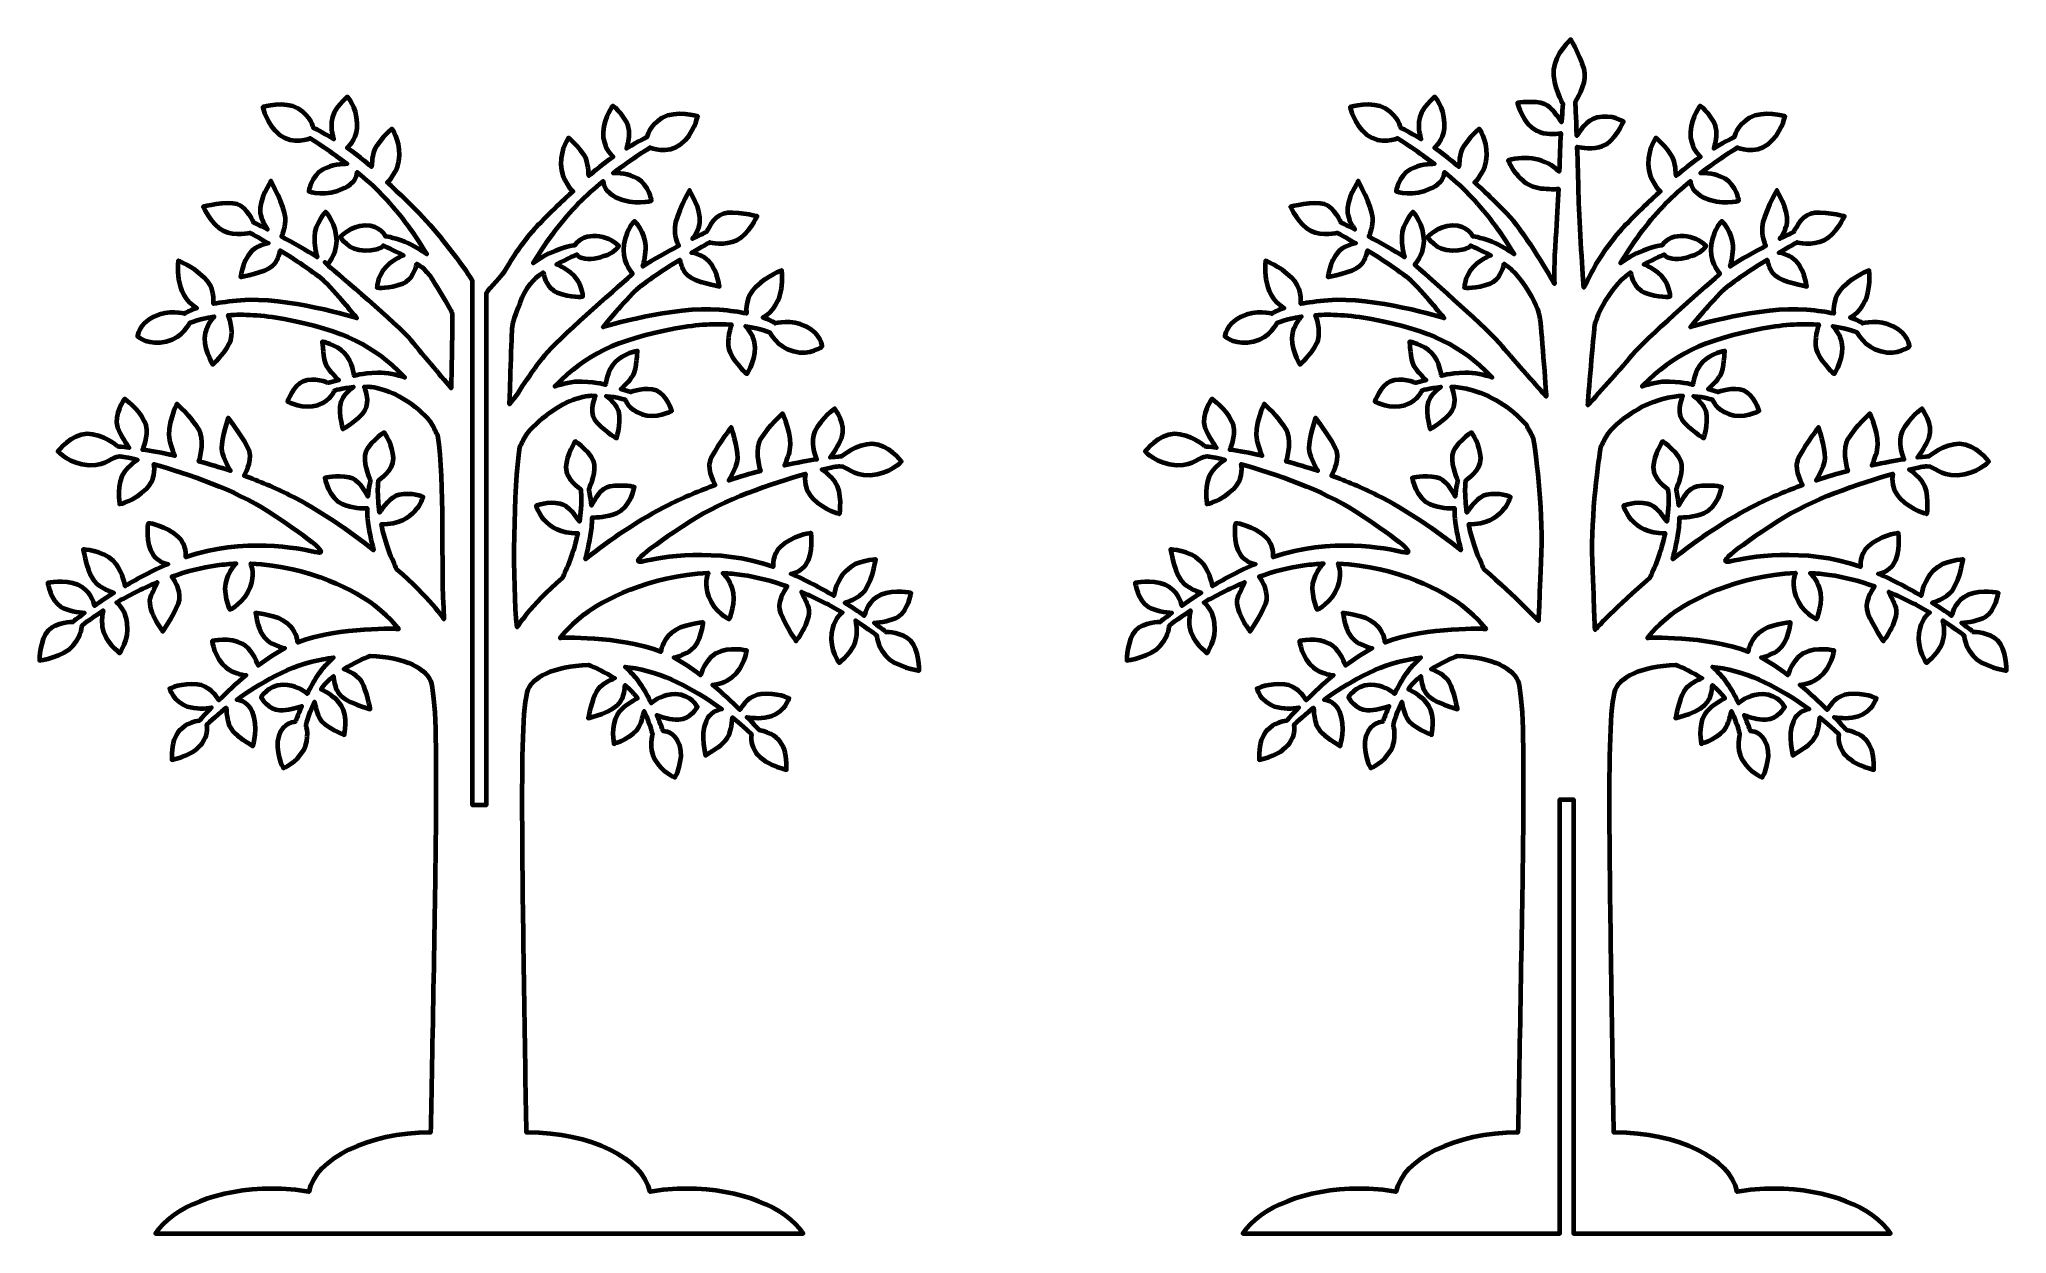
# Model space of a CAD drawing. Header units: centimetres. Extents: x -237 to -105, y -68 to 12.
import ezdxf

# ---------------------------------------------------------------- set-up
doc = ezdxf.new("R2010")
doc.units = ezdxf.units.CM
doc.header["$MEASUREMENT"] = 0
doc.layers.add('Camada 1', color=7, linetype='Continuous')

msp = doc.modelspace()

# ---------------------------------------------------------------- linework, layer by layer
at = {"layer": 'Camada 1', "color": 250, "lineweight": 211}
for points, knots in [([(-130.16765, -0.58388), (-128.80285, 0.82153), (-128.0016, 1.4874), (-128.0016, 1.4874), (-128.0016, 1.4874), (-128.0016, 1.4874), (-128.80568, 2.22334), (-128.81539, 3.31764), (-128.81539, 3.31764), (-128.82512, 4.4119), (-128.29725, 5.08388), (-128.29725, 5.08388), (-128.29725, 5.08388), (-128.29725, 5.08388), (-127.19096, 4.10185), (-127.06803, 3.48369), (-127.06803, 3.48369), (-126.94509, 2.86553), (-126.95275, 2.52382), (-126.95275, 2.52382), (-126.95275, 2.52382), (-126.95275, 2.52382), (-126.15325, 3.2082), (-125.30768, 3.79964), (-125.30768, 3.79964), (-125.48853, 3.96316), (-126.03029, 4.53337), (-125.98104, 5.45937), (-125.98104, 5.45937), (-125.92203, 6.56921), (-125.32621, 7.22257), (-125.32621, 7.22257), (-125.32621, 7.22257), (-125.32621, 7.22257), (-124.30189, 6.39622), (-124.25267, 5.54038), (-124.25267, 5.54038), (-124.22344, 5.03222), (-124.32459, 4.6234), (-124.41155, 4.3751), (-124.41155, 4.3751), (-123.60173, 4.85894), (-123.0484, 5.12033), (-123.0484, 5.12033), (-123.0484, 5.12033), (-123.0484, 5.12033), (-122.92867, 5.88692), (-122.02795, 6.4138), (-122.02795, 6.4138), (-121.12728, 6.94068), (-119.64957, 6.51444), (-119.64957, 6.51444), (-119.64957, 6.51444), (-119.64957, 6.51444), (-119.89768, 5.35756), (-120.78512, 4.65945), (-120.78512, 4.65945), (-121.67253, 3.96132), (-122.84155, 4.43193), (-122.84155, 4.43193), (-122.84155, 4.43193), (-122.84155, 4.43193), (-123.97136, 3.74417), (-125.30691, 2.71817), (-125.30691, 2.71817), (-125.00069, 2.72094), (-124.2936, 2.68593), (-123.69157, 2.34822), (-123.69157, 2.34822), (-122.89808, 1.90313), (-122.75016, 0.87414), (-122.75016, 0.87414), (-122.75016, 0.87414), (-122.75016, 0.87414), (-123.90408, 0.48969), (-125.15509, 1.11596), (-125.15509, 1.11596), (-125.78365, 1.43065), (-125.96549, 1.84321), (-125.99083, 2.17588), (-125.99083, 2.17588), (-126.54789, 1.71948), (-127.11336, 1.21742), (-127.62619, 0.69265), (-127.62619, 0.69265), (-128.65901, -0.36428), (-129.76413, -1.78636), (-130.66285, -3.31391), (-130.66285, -3.31391), (-130.34992, -3.08943), (-129.76936, -2.70527), (-129.18453, -2.48636), (-129.18453, -2.48636), (-128.32259, -2.16375), (-127.89429, -2.12207), (-127.89429, -2.12207), (-127.89429, -2.12207), (-127.24195, -1.15783), (-125.64704, -1.44423), (-124.93763, -2.15399), (-124.93763, -2.15399), (-125.35749, -2.93263), (-127.35859, -3.32162), (-127.75427, -2.7406), (-127.75427, -2.7406), (-127.75427, -2.7406), (-128.38213, -2.99604), (-129.10565, -3.39807), (-129.10565, -3.39807), (-128.90451, -3.46892), (-128.59571, -3.6206), (-128.17437, -3.9449), (-128.17437, -3.9449), (-127.35093, -4.57874), (-127.33853, -5.5534), (-127.33853, -5.5534), (-127.33853, -5.5534), (-127.33853, -5.5534), (-128.14427, -5.65506), (-129.05888, -5.27562), (-129.05888, -5.27562), (-129.70099, -5.00922), (-129.92101, -4.33106), (-129.99515, -3.95055), (-129.99515, -3.95055), (-130.32616, -4.18372), (-130.63155, -4.43895), (-130.85816, -4.70543), (-130.85816, -4.70543), (-131.69453, -5.68903), (-132.15829, -6.69522), (-132.31669, -7.19687), (-132.31669, -7.19687), (-132.35248, -7.34746), (-132.36669, -7.33244), (-132.41112, -7.64511), (-132.41112, -7.64511), (-132.45557, -7.9578), (-132.83587, -12.49239), (-132.85112, -12.82295), (-132.85112, -12.82295), (-132.4, -12.32535), (-130.72992, -10.47751), (-129.91395, -9.49588), (-129.91395, -9.49588), (-128.96531, -8.35466), (-125.26971, -5.15516), (-124.11832, -4.12103), (-124.11832, -4.12103), (-124.08648, -4.09244), (-124.05219, -4.06311), (-124.01627, -4.03332), (-124.01627, -4.03332), (-124.13675, -3.8917), (-124.78003, -3.07871), (-124.60208, -2.05874), (-124.60208, -2.05874), (-124.40597, -0.93487), (-123.88347, -0.5021), (-123.88347, -0.5021), (-123.88347, -0.5021), (-123.88347, -0.5021), (-123.14851, -1.27068), (-123.13419, -2.15994), (-123.13419, -2.15994), (-123.12531, -2.71292), (-123.23445, -3.22354), (-123.31827, -3.53068), (-123.31827, -3.53068), (-122.62816, -3.08055), (-121.72488, -2.58194), (-120.92808, -2.16394), (-120.92808, -2.16394), (-121.04104, -1.93322), (-121.22805, -1.4589), (-121.19149, -0.9042), (-121.19149, -0.9042), (-121.13976, -0.119), (-120.21307, 1.56972), (-120.21307, 1.56972), (-120.21307, 1.56972), (-120.21307, 1.56972), (-119.38779, 0.25209), (-119.50867, -0.56575), (-119.50867, -0.56575), (-119.57984, -1.04732), (-119.81501, -1.44215), (-119.99637, -1.68551), (-119.99637, -1.68551), (-119.44037, -1.40586), (-119.06192, -1.22543), (-119.06192, -1.22543), (-119.06192, -1.22543), (-119.06192, -1.22543), (-118.6464, -0.22615), (-117.9576, -0.00223), (-117.9576, -0.00223), (-117.2688, 0.22169), (-115.67075, -0.17303), (-115.67075, -0.17303), (-115.67075, -0.17303), (-115.67075, -0.17303), (-116.24539, -1.4081), (-117.04013, -1.78351), (-117.04013, -1.78351), (-117.83488, -2.1589), (-118.838, -1.91423), (-118.838, -1.91423), (-118.838, -1.91423), (-118.838, -1.91423), (-119.34984, -2.19602), (-120.06013, -2.61314), (-120.06013, -2.61314), (-119.83352, -2.64543), (-119.54064, -2.7314), (-119.20259, -2.93164), (-119.20259, -2.93164), (-118.39277, -3.41132), (-118.20315, -4.8686), (-118.20315, -4.8686), (-118.20315, -4.8686), (-118.20315, -4.8686), (-119.83768, -4.57562), (-120.34032, -4.11991), (-120.34032, -4.11991), (-120.6712, -3.81994), (-120.79853, -3.36159), (-120.84691, -3.08335), (-120.84691, -3.08335), (-122.02272, -3.79892), (-123.39088, -4.69415), (-123.99123, -5.32039), (-123.99123, -5.32039), (-125.14643, -6.52538), (-125.99104, -7.60052), (-125.99104, -7.60052), (-125.99104, -7.60052), (-125.99104, -7.60052), (-121.24088, -6.16826), (-118.20413, -6.44132), (-118.20413, -6.44132), (-117.47, -6.50732), (-116.87256, -6.59428), (-116.38808, -6.68818), (-116.38808, -6.68818), (-116.41181, -6.46703), (-116.45979, -5.56127), (-115.75941, -4.90615), (-115.75941, -4.90615), (-114.95627, -4.15484), (-114.0252, -3.79959), (-114.0252, -3.79959), (-114.0252, -3.79959), (-114.0252, -3.79959), (-113.68027, -6.05498), (-115.2856, -6.96543), (-115.2856, -6.96543), (-114.65856, -7.17076), (-114.46355, -7.34551), (-114.46355, -7.34551), (-114.46355, -7.34551), (-114.46355, -7.34551), (-113.39733, -7.06167), (-112.38285, -7.563), (-112.38285, -7.563), (-111.3684, -8.06434), (-111.3184, -8.88599), (-111.3184, -8.88599), (-111.3184, -8.88599), (-111.3184, -8.88599), (-112.11888, -9.5177), (-113.24043, -9.21908), (-113.24043, -9.21908), (-114.362, -8.9205), (-114.81904, -7.95298), (-114.81904, -7.95298), (-114.81904, -7.95298), (-114.81904, -7.95298), (-115.38016, -7.69511), (-116.44277, -7.52999), (-116.44277, -7.52999), (-116.23992, -7.76052), (-115.97688, -8.13404), (-115.84275, -8.6309), (-115.84275, -8.6309), (-115.60592, -9.50802), (-116.35144, -10.73924), (-116.35144, -10.73924), (-116.35144, -10.73924), (-116.35144, -10.73924), (-117.08947, -10.10735), (-117.48197, -9.3122), (-117.48197, -9.3122), (-117.77077, -8.72714), (-117.53472, -7.84844), (-117.38981, -7.42498), (-117.38981, -7.42498), (-118.37717, -7.35663), (-119.63453, -7.39138), (-121.13781, -7.67487), (-121.13781, -7.67487), (-125.18923, -8.439), (-127.12659, -9.45554), (-129.12024, -11.46231), (-129.12024, -11.46231), (-129.15741, -11.49972), (-129.19437, -11.53772), (-129.23123, -11.57596), (-129.23123, -11.57596), (-128.74832, -11.41498), (-128.03091, -11.22703), (-127.38909, -11.26148), (-127.38909, -11.26148), (-126.29635, -11.3201), (-125.82101, -11.46748), (-125.82101, -11.46748), (-125.82101, -11.46748), (-125.82101, -11.46748), (-125.73125, -10.5122), (-125.17149, -9.94351), (-125.17149, -9.94351), (-124.61176, -9.37479), (-123.68453, -9.19042), (-123.68453, -9.19042), (-123.68453, -9.19042), (-123.68453, -9.19042), (-123.74621, -10.41986), (-123.95965, -10.79116), (-123.95965, -10.79116), (-124.17309, -11.16244), (-124.80195, -11.7638), (-124.80195, -11.7638), (-124.80195, -11.7638), (-124.80195, -11.7638), (-124.12235, -11.94994), (-124.12235, -11.94994), (-124.12235, -11.94994), (-124.12235, -11.94994), (-123.088, -11.56282), (-122.41067, -11.85146), (-122.41067, -11.85146), (-121.73333, -12.14012), (-121.38115, -13.20786), (-121.38115, -13.20786), (-121.38115, -13.20786), (-121.38115, -13.20786), (-122.48763, -13.76436), (-123.40339, -13.43618), (-123.40339, -13.43618), (-124.31917, -13.10796), (-124.50968, -12.45412), (-124.50968, -12.45412), (-124.50968, -12.45412), (-124.50968, -12.45412), (-125.02736, -12.27663), (-125.78989, -12.21386), (-125.78989, -12.21386), (-125.6024, -12.3474), (-125.32181, -12.5858), (-125.06789, -12.95447), (-125.06789, -12.95447), (-124.63741, -13.57951), (-125.08035, -15.03972), (-125.08035, -15.03972), (-125.08035, -15.03972), (-125.08035, -15.03972), (-125.65517, -14.75338), (-126.39091, -14.01895), (-126.39091, -14.01895), (-126.95128, -13.45956), (-126.67155, -12.58194), (-126.50635, -12.1953), (-126.50635, -12.1953), (-126.86693, -12.20674), (-127.25525, -12.25146), (-127.65277, -12.34964), (-127.65277, -12.34964), (-129.06195, -12.69764), (-130.53253, -13.56791), (-131.50584, -14.71732), (-131.50584, -14.71732), (-131.68077, -15.02871), (-131.84051, -15.3342), (-131.98299, -15.62663), (-131.98299, -15.62663), (-132.09792, -16.3501), (-132.65984, -20.08498), (-132.54699, -23.28327), (-132.54699, -23.28327), (-132.42147, -26.84175), (-132.37603, -27.86844), (-132.37603, -27.86844), (-132.37603, -27.86844), (-132.37603, -27.86844), (-130.93112, -26.30858), (-128.72963, -24.4233), (-128.72963, -24.4233), (-128.43707, -23.82071), (-127.93832, -22.67215), (-127.68789, -21.39578), (-127.68789, -21.39578), (-129.98432, -21.4474), (-130.48088, -19.56863), (-130.48088, -19.56863), (-130.48088, -19.56863), (-130.48088, -19.56863), (-129.68728, -19.2445), (-128.87096, -19.4337), (-128.87096, -19.4337), (-128.28232, -19.57012), (-127.79488, -20.25535), (-127.56877, -20.627), (-127.56877, -20.627), (-127.33608, -18.78538), (-127.51533, -18.43834), (-127.51533, -18.43834), (-127.51533, -18.43834), (-127.51533, -18.43834), (-128.49333, -17.83524), (-128.47421, -16.98092), (-128.47421, -16.98092), (-128.45512, -16.12663), (-127.85432, -15.25116), (-127.85432, -15.25116), (-127.85432, -15.25116), (-127.85432, -15.25116), (-126.60827, -16.09956), (-126.55597, -16.81871), (-126.55597, -16.81871), (-126.50371, -17.53786), (-126.9344, -18.45132), (-126.9344, -18.45132), (-126.9344, -18.45132), (-126.9344, -18.45132), (-126.83003, -18.92514), (-126.76736, -19.54935), (-126.76736, -19.54935), (-126.56464, -19.12199), (-126.13283, -18.38447), (-125.52875, -18.27764), (-125.52875, -18.27764), (-124.67061, -18.12588), (-123.88848, -18.31431), (-123.88848, -18.31431), (-123.88848, -18.31431), (-123.88848, -18.31431), (-124.15904, -19.71004), (-125.09008, -20.0653), (-125.09008, -20.0653), (-125.7632, -20.32212), (-126.41317, -20.34716), (-126.72171, -20.34132), (-126.72171, -20.34132), (-126.71952, -20.56882), (-126.72803, -20.79874), (-126.75251, -21.01959), (-126.75251, -21.01959), (-126.83061, -21.72439), (-127.02571, -22.57807), (-127.16675, -23.13932), (-127.16675, -23.13932), (-125.49744, -21.82583), (-123.55928, -20.48884), (-121.55589, -19.49476), (-121.55589, -19.49476), (-120.52421, -18.98284), (-119.48653, -18.55063), (-118.47896, -18.18551), (-118.47896, -18.18551), (-118.65547, -17.89092), (-119.12539, -16.98359), (-118.71405, -16.25895), (-118.71405, -16.25895), (-118.21576, -15.38116), (-117.40533, -14.30524), (-117.40533, -14.30524), (-117.40533, -14.30524), (-117.40533, -14.30524), (-116.95675, -15.64866), (-116.9728, -16.36628), (-116.9728, -16.36628), (-116.9828, -16.81287), (-117.31485, -17.45084), (-117.56424, -17.86906), (-117.56424, -17.86906), (-116.83448, -17.62844), (-116.12755, -17.42292), (-115.45789, -17.24738), (-115.45789, -17.24738), (-115.58691, -16.7994), (-115.82328, -15.75095), (-115.44019, -15.10138), (-115.44019, -15.10138), (-114.94267, -14.25778), (-113.96597, -13.39068), (-113.96597, -13.39068), (-113.96597, -13.39068), (-113.96597, -13.39068), (-113.24859, -14.94524), (-113.47347, -15.82914), (-113.47347, -15.82914), (-113.58669, -16.27404), (-113.72373, -16.62308), (-113.83192, -16.8601), (-113.83192, -16.8601), (-113.00021, -16.6817), (-112.26659, -16.55412), (-111.67101, -16.46404), (-111.67101, -16.46404), (-111.81672, -16.1445), (-112.14856, -15.27162), (-111.80419, -14.5673), (-111.80419, -14.5673), (-111.37424, -13.68796), (-110.47123, -13.05858), (-110.47123, -13.05858), (-110.47123, -13.05858), (-110.47123, -13.05858), (-109.6748, -14.13626), (-110.00144, -14.98367), (-110.00144, -14.98367), (-110.21251, -15.53122), (-110.56555, -16.04698), (-110.78901, -16.34346), (-110.78901, -16.34346), (-110.30344, -16.28466), (-110.03027, -16.26522), (-110.03027, -16.26522), (-110.03027, -16.26522), (-110.03027, -16.26522), (-109.01939, -15.39892), (-107.96005, -15.4226), (-107.96005, -15.4226), (-106.90072, -15.44631), (-106.00328, -16.59463), (-106.00328, -16.59463), (-106.00328, -16.59463), (-106.00328, -16.59463), (-106.80912, -17.46551), (-108.1092, -17.50482), (-108.1092, -17.50482), (-109.40925, -17.54412), (-109.53219, -16.92596), (-110.14728, -16.9122), (-110.14728, -16.9122), (-110.28861, -16.90903), (-110.71731, -16.98804), (-111.33291, -17.13708), (-111.33291, -17.13708), (-111.09715, -17.29876), (-110.77664, -17.56122), (-110.478, -17.94748), (-110.478, -17.94748), (-109.91315, -18.6781), (-110.15027, -20.10874), (-110.15027, -20.10874), (-110.15027, -20.10874), (-110.15027, -20.10874), (-111.10328, -19.9165), (-111.93923, -19.07724), (-111.93923, -19.07724), (-112.52995, -18.48423), (-112.50371, -17.78554), (-112.43747, -17.4266), (-112.43747, -17.4266), (-114.65589, -18.0466), (-117.95509, -19.17839), (-120.07523, -20.55354), (-120.07523, -20.55354), (-123.33632, -22.66871), (-124.27883, -23.53655), (-123.24757, -23.2861), (-123.24757, -23.2861), (-122.25069, -23.04402), (-118.40003, -22.3229), (-114.59291, -23.65135), (-114.59291, -23.65135), (-114.62403, -23.36111), (-114.61723, -22.60303), (-113.81835, -22.07804), (-113.81835, -22.07804), (-112.81205, -21.41676), (-112.05952, -21.3994), (-112.05952, -21.3994), (-112.05952, -21.3994), (-112.05952, -21.3994), (-111.85013, -22.73748), (-112.41445, -23.51119), (-112.41445, -23.51119), (-112.71221, -23.91946), (-113.10885, -24.06844), (-113.41717, -24.11815), (-113.41717, -24.11815), (-112.3744, -24.57204), (-111.39715, -25.09423), (-110.53587, -25.6061), (-110.53587, -25.6061), (-110.49256, -25.32482), (-110.32045, -24.51231), (-109.72251, -23.9133), (-109.72251, -23.9133), (-108.98805, -23.17756), (-107.72293, -23.17167), (-107.72293, -23.17167), (-107.72293, -23.17167), (-107.72293, -23.17167), (-108.03683, -24.97668), (-108.66336, -25.47551), (-108.66336, -25.47551), (-109.06568, -25.79578), (-109.52115, -25.97391), (-109.79571, -26.06042), (-109.79571, -26.06042), (-109.30869, -26.36887), (-108.87208, -26.66428), (-108.49768, -26.92815), (-108.49768, -26.92815), (-108.44648, -26.7045), (-108.20235, -25.85975), (-107.38269, -25.53831), (-107.38269, -25.53831), (-106.43419, -25.16636), (-105.36272, -25.41255), (-105.36272, -25.41255), (-105.36272, -25.41255), (-105.36272, -25.41255), (-105.56032, -26.60476), (-106.23587, -26.99991), (-106.23587, -26.99991), (-106.68523, -27.26279), (-107.40333, -27.36834), (-107.83381, -27.40956), (-107.83381, -27.40956), (-107.33013, -27.78562), (-107.04528, -28.02471), (-107.04528, -28.02471), (-107.04528, -28.02471), (-107.04528, -28.02471), (-105.91757, -28.04991), (-105.38307, -28.60892), (-105.38307, -28.60892), (-104.84853, -29.16791), (-104.81229, -30.60466), (-104.81229, -30.60466), (-104.81229, -30.60466), (-104.81229, -30.60466), (-106.48213, -30.36215), (-107.08043, -29.59663), (-107.08043, -29.59663), (-107.67872, -28.83108), (-107.66571, -28.25015), (-107.66571, -28.25015), (-107.66571, -28.25015), (-107.66571, -28.25015), (-108.18864, -27.8297), (-109.07819, -27.25519), (-109.07819, -27.25519), (-109.00923, -27.50228), (-108.95739, -27.86503), (-109.01805, -28.33946), (-109.01805, -28.33946), (-109.14235, -29.31106), (-110.18549, -30.09119), (-110.18549, -30.09119), (-110.18549, -30.09119), (-110.18549, -30.09119), (-110.84981, -29.22159), (-110.68792, -28.09698), (-110.68792, -28.09698), (-110.56477, -27.24175), (-110.15547, -26.84772), (-109.9664, -26.70802), (-109.9664, -26.70802), (-110.7352, -26.25642), (-111.66179, -25.76804), (-112.69235, -25.33522), (-112.69235, -25.33522), (-112.59085, -25.56986), (-112.45112, -25.87506), (-112.2716, -26.22839), (-112.2716, -26.22839), (-111.84712, -27.06378), (-113.07008, -28.63727), (-113.07008, -28.63727), (-113.07008, -28.63727), (-113.07008, -28.63727), (-113.75608, -27.6362), (-114.11008, -26.76778), (-114.11008, -26.76778), (-114.39051, -26.07988), (-113.88189, -25.267), (-113.65832, -24.95876), (-113.65832, -24.95876), (-114.61787, -24.61452), (-115.64528, -24.33538), (-116.70333, -24.18463), (-116.70333, -24.18463), (-117.12973, -24.12388), (-117.55283, -24.08698), (-117.97093, -24.07015), (-117.97093, -24.07015), (-117.78403, -24.24839), (-117.53309, -24.55986), (-117.34149, -25.06391), (-117.34149, -25.06391), (-116.99347, -25.97954), (-117.54616, -27.15906), (-117.54616, -27.15906), (-117.54616, -27.15906), (-117.54616, -27.15906), (-118.54179, -26.7049), (-118.92872, -25.6366), (-118.92872, -25.6366), (-119.22531, -24.8177), (-119.04464, -24.27514), (-118.94411, -24.06642), (-118.94411, -24.06642), (-122.85637, -24.19436), (-126.16805, -25.98039), (-127.22421, -26.82122), (-127.22421, -26.82122), (-128.47733, -27.8189), (-128.86699, -28.42556), (-128.86699, -28.42556), (-128.86699, -28.42556), (-128.86699, -28.42556), (-124.98432, -28.25394), (-122.12251, -29.34084), (-122.12251, -29.34084), (-122.08176, -29.06711), (-121.93923, -28.52498), (-121.44035, -28.0958), (-121.44035, -28.0958), (-120.74315, -27.49599), (-119.28739, -27.37468), (-119.28739, -27.37468), (-119.28739, -27.37468), (-119.28739, -27.37468), (-119.42045, -28.73927), (-120.08083, -29.22026), (-120.08083, -29.22026), (-120.4644, -29.49964), (-120.92592, -29.65612), (-121.24547, -29.73823), (-121.24547, -29.73823), (-120.65341, -30.05228), (-120.04955, -30.45908), (-119.4668, -30.90351), (-119.4668, -30.90351), (-119.33437, -30.50975), (-119.01621, -29.77396), (-118.41059, -29.44564), (-118.41059, -29.44564), (-117.56269, -28.98596), (-116.37237, -29.269), (-116.37237, -29.269), (-116.37237, -29.269), (-116.37237, -29.269), (-116.5172, -30.39402), (-117.33515, -31.04242), (-117.33515, -31.04242), (-117.7908, -31.40362), (-118.29923, -31.51954), (-118.66032, -31.55146), (-118.66032, -31.55146), (-117.97672, -32.12714), (-117.34872, -32.72063), (-116.83776, -33.22951), (-116.83776, -33.22951), (-116.63987, -32.89927), (-116.16384, -32.2633), (-115.39472, -32.17988), (-115.39472, -32.17988), (-114.34941, -32.06647), (-113.53768, -32.46071), (-113.53768, -32.46071), (-113.53768, -32.46071), (-113.53768, -32.46071), (-113.76221, -33.32754), (-114.72667, -33.64786), (-114.72667, -33.64786), (-115.30461, -33.8398), (-115.93848, -33.79108), (-116.35379, -33.72122), (-116.35379, -33.72122), (-115.84368, -34.24994), (-115.53456, -34.60426), (-115.53456, -34.60426), (-115.53456, -34.60426), (-113.96749, -34.88135), (-113.64504, -35.97471), (-113.71315, -37.24338), (-113.71315, -37.24338), (-115.5692, -36.77927), (-116.17403, -35.85119), (-116.05325, -34.86618), (-116.05325, -34.86618), (-116.05325, -34.86618), (-116.53213, -34.38794), (-117.33376, -33.74226), (-117.33376, -33.74226), (-117.36491, -34.27892), (-117.44459, -34.76167), (-117.66933, -35.11834), (-117.66933, -35.11834), (-117.97424, -35.60215), (-118.53003, -35.87367), (-119.12805, -36.30164), (-119.12805, -36.30164), (-119.12805, -36.30164), (-119.52541, -34.95938), (-119.09355, -33.99463), (-119.09355, -33.99463), (-118.83539, -33.41786), (-118.37235, -33.2429), (-118.04168, -33.19538), (-118.04168, -33.19538), (-119.50227, -32.11378), (-121.60952, -30.8378), (-123.81808, -30.45303), (-123.81808, -30.45303), (-124.05592, -30.41162), (-124.28947, -30.37588), (-124.5188, -30.34524), (-124.5188, -30.34524), (-124.19656, -30.62575), (-123.77384, -31.0533), (-123.39957, -31.62466), (-123.39957, -31.62466), (-123.18005, -31.95975), (-122.96221, -32.36956), (-122.76504, -32.77844), (-122.76504, -32.77844), (-122.52819, -32.57935), (-121.94165, -32.1701), (-121.13856, -32.18807), (-121.13856, -32.18807), (-120.07925, -32.21178), (-119.67043, -33.04146), (-119.67043, -33.04146), (-119.67043, -33.04146), (-119.67043, -33.04146), (-120.15045, -33.86834), (-120.9372, -33.88495), (-120.9372, -33.88495), (-121.45288, -33.89583), (-122.0452, -33.72138), (-122.39213, -33.59986), (-122.39213, -33.59986), (-122.13325, -34.20255), (-121.96323, -34.66543), (-121.96323, -34.66543), (-121.96323, -34.66543), (-121.96323, -34.66543), (-121.17651, -34.64882), (-120.85619, -35.6133), (-120.85619, -35.6133), (-120.53587, -36.57778), (-121.17771, -37.76004), (-121.17771, -37.76004), (-121.17771, -37.76004), (-121.17771, -37.76004), (-122.05856, -37.39844), (-122.51861, -36.56762), (-122.51861, -36.56762), (-122.97869, -35.73676), (-122.68621, -34.88858), (-122.68621, -34.88858), (-122.68621, -34.88858), (-122.68621, -34.88858), (-122.78677, -34.32007), (-123.24907, -33.32476), (-123.24907, -33.32476), (-123.30157, -33.61796), (-123.39621, -34.00615), (-123.56323, -34.35615), (-123.56323, -34.35615), (-123.88605, -35.03271), (-125.2644, -35.51471), (-125.2644, -35.51471), (-125.2644, -35.51471), (-125.2644, -35.51471), (-125.51104, -34.31258), (-125.04997, -33.57071), (-125.04997, -33.57071), (-124.69995, -33.00751), (-123.99955, -32.62959), (-123.6824, -32.48018), (-123.6824, -32.48018), (-123.87779, -32.16287), (-124.17637, -31.86396), (-124.52131, -31.5913), (-124.52131, -31.5913), (-124.52368, -31.84967), (-124.57531, -32.26407), (-124.82504, -32.68679), (-124.82504, -32.68679), (-125.23368, -33.37855), (-126.9864, -33.7838), (-126.9864, -33.7838), (-126.9864, -33.7838), (-126.9864, -33.7838), (-126.73715, -32.57567), (-126.43371, -32.00124), (-126.43371, -32.00124), (-126.20176, -31.56215), (-125.51301, -31.24316), (-125.20136, -31.11722), (-125.20136, -31.11722), (-125.85021, -30.71308), (-126.53256, -30.39935), (-126.9692, -30.21498), (-126.9692, -30.21498), (-129.29845, -30.30162), (-130.82557, -31.04866), (-131.06813, -32.06874), (-131.06813, -32.06874), (-131.40779, -33.49708), (-131.41848, -37.03543), (-131.39339, -42.02759), (-131.39339, -42.02759), (-131.3744, -45.80372), (-131.20328, -56.54495), (-131.12104, -61.55474), (-131.12104, -61.55474), (-131.10197, -61.55468), (-131.08291, -61.55463), (-131.06381, -61.55463), (-131.06381, -61.55463), (-126.81939, -61.55463), (-123.32227, -63.28524), (-122.84757, -65.51396), (-122.84757, -65.51396), (-122.07389, -65.38439), (-121.25176, -65.31452), (-120.39944, -65.31452), (-120.39944, -65.31452), (-116.78224, -65.31452), (-113.70787, -66.57146), (-112.58421, -68.32239), (-112.58421, -68.32239), (-112.58421, -68.32239), (-130.38093, -68.32239), (-130.38093, -68.32239), (-130.38093, -68.32239), (-130.38093, -68.32239), (-133.81349, -68.32239), (-133.81349, -68.32239), (-133.81349, -68.32239), (-133.81349, -68.32239), (-133.81349, -39.2401), (-133.81349, -39.2401), (-133.81349, -39.2401), (-133.81349, -39.2401), (-134.74016, -39.2401), (-134.74016, -39.2401), (-134.74016, -39.2401), (-134.74016, -39.2401), (-134.74016, -68.32239), (-134.74016, -68.32239), (-134.74016, -68.32239), (-134.74016, -68.32239), (-138.17269, -68.32239), (-138.17269, -68.32239), (-138.17269, -68.32239), (-138.17269, -68.32239), (-155.96941, -68.32239), (-155.96941, -68.32239), (-155.96941, -68.32239), (-154.84576, -66.57146), (-151.77136, -65.31452), (-148.15418, -65.31452), (-148.15418, -65.31452), (-147.30186, -65.31452), (-146.47973, -65.38439), (-145.70605, -65.51396), (-145.70605, -65.51396), (-145.23325, -63.29412), (-141.76197, -61.56868), (-137.54043, -61.55495), (-137.54043, -61.55495), (-137.44944, -56.85444), (-137.23171, -45.37026), (-137.19872, -41.43818), (-137.19872, -41.43818), (-137.15688, -36.4461), (-137.15573, -32.90775), (-137.49056, -31.47826), (-137.49056, -31.47826), (-137.72971, -30.45738), (-139.25432, -29.70522), (-141.58328, -29.61076), (-141.58328, -29.61076), (-142.02051, -29.79367), (-142.70392, -30.10511), (-143.3541, -30.50706), (-143.3541, -30.50706), (-143.04288, -30.63404), (-142.35523, -30.95535), (-142.12475, -31.39522), (-142.12475, -31.39522), (-141.82323, -31.97066), (-141.57803, -33.17964), (-141.57803, -33.17964), (-141.57803, -33.17964), (-141.57803, -33.17964), (-143.32936, -32.7685), (-143.7357, -32.07538), (-143.7357, -32.07538), (-143.98402, -31.6518), (-144.03426, -31.23724), (-144.03576, -30.97887), (-144.03576, -30.97887), (-144.3816, -31.25036), (-144.68117, -31.54828), (-144.87762, -31.86492), (-144.87762, -31.86492), (-144.56101, -32.0154), (-143.86186, -32.39567), (-143.51373, -32.96002), (-143.51373, -32.96002), (-143.05517, -33.70346), (-143.30584, -34.90474), (-143.30584, -34.90474), (-143.30584, -34.90474), (-143.30584, -34.90474), (-144.68258, -34.41812), (-145.00312, -33.74047), (-145.00312, -33.74047), (-145.16896, -33.38994), (-145.26229, -33.00143), (-145.31378, -32.70802), (-145.31378, -32.70802), (-145.77944, -33.70178), (-145.88192, -34.26996), (-145.88192, -34.26996), (-145.88192, -34.26996), (-145.88192, -34.26996), (-145.59229, -35.11914), (-146.05514, -35.94842), (-146.05514, -35.94842), (-146.518, -36.7777), (-147.40002, -37.13634), (-147.40002, -37.13634), (-147.40002, -37.13634), (-147.40002, -37.13634), (-148.03789, -35.95194), (-147.71434, -34.98852), (-147.71434, -34.98852), (-147.3908, -34.02514), (-146.60413, -34.04436), (-146.60413, -34.04436), (-146.60413, -34.04436), (-146.60413, -34.04436), (-146.43256, -33.5821), (-146.17168, -32.98026), (-146.17168, -32.98026), (-146.51901, -33.1006), (-147.11189, -33.27306), (-147.62754, -33.26047), (-147.62754, -33.26047), (-148.41421, -33.24124), (-148.89149, -32.41271), (-148.89149, -32.41271), (-148.89149, -32.41271), (-148.89149, -32.41271), (-148.47989, -31.58442), (-147.42048, -31.56428), (-147.42048, -31.56428), (-146.61733, -31.549), (-146.03216, -31.9602), (-145.796, -32.1601), (-145.796, -32.1601), (-145.59744, -31.75188), (-145.37824, -31.34282), (-145.1576, -31.00844), (-145.1576, -31.00844), (-144.78144, -30.43836), (-144.35725, -30.01223), (-144.03408, -29.73279), (-144.03408, -29.73279), (-144.26352, -29.76266), (-144.4972, -29.79762), (-144.73517, -29.83826), (-144.73517, -29.83826), (-146.94501, -30.21562), (-149.05653, -31.4845), (-150.52074, -32.56119), (-150.52074, -32.56119), (-150.19024, -32.6098), (-149.72778, -32.78634), (-149.47154, -33.36396), (-149.47154, -33.36396), (-149.04293, -34.33015), (-149.44477, -35.67106), (-149.44477, -35.67106), (-149.44477, -35.67106), (-150.04138, -35.24108), (-150.59626, -34.9677), (-150.89952, -34.4829), (-150.89952, -34.4829), (-151.12309, -34.12548), (-151.20114, -33.64244), (-151.23048, -33.1057), (-151.23048, -33.1057), (-152.03426, -33.74866), (-152.51474, -34.22532), (-152.51474, -34.22532), (-152.51474, -34.22532), (-152.39728, -35.21071), (-153.00522, -36.13676), (-154.8628, -36.59463), (-154.8628, -36.59463), (-154.92669, -35.32575), (-154.60056, -34.23348), (-153.03258, -33.96164), (-153.03258, -33.96164), (-153.03258, -33.96164), (-152.72226, -33.60836), (-152.2104, -33.08135), (-152.2104, -33.08135), (-152.62592, -33.14983), (-153.25994, -33.19642), (-153.83725, -33.00252), (-153.83725, -33.00252), (-154.80061, -32.67898), (-155.02224, -31.8114), (-155.02224, -31.8114), (-155.02224, -31.8114), (-155.02224, -31.8114), (-154.2092, -31.41991), (-153.16426, -31.53679), (-153.16426, -31.53679), (-152.39544, -31.62282), (-151.92154, -32.26036), (-151.72477, -32.59127), (-151.72477, -32.59127), (-151.21208, -32.0841), (-150.5821, -31.49271), (-149.89658, -30.91935), (-149.89658, -30.91935), (-150.25754, -30.88623), (-150.7656, -30.76858), (-151.22002, -30.40586), (-151.22002, -30.40586), (-152.03578, -29.75471), (-152.17685, -28.62922), (-152.17685, -28.62922), (-152.17685, -28.62922), (-152.17685, -28.62922), (-150.9856, -28.3502), (-150.13922, -28.81271), (-150.13922, -28.81271), (-149.53474, -29.14306), (-149.21904, -29.87991), (-149.08792, -30.27412), (-149.08792, -30.27412), (-148.50368, -29.83162), (-147.89845, -29.42687), (-147.30536, -29.11482), (-147.30536, -29.11482), (-147.62464, -29.03162), (-148.08562, -28.87359), (-148.46826, -28.59292), (-148.46826, -28.59292), (-149.12698, -28.10972), (-149.25549, -26.74468), (-149.25549, -26.74468), (-149.25549, -26.74468), (-149.25549, -26.74468), (-147.80016, -26.8709), (-147.10498, -27.47303), (-147.10498, -27.47303), (-146.60754, -27.90388), (-146.4668, -28.4465), (-146.42701, -28.72036), (-146.42701, -28.72036), (-143.56154, -27.64308), (-139.67949, -27.82772), (-139.67949, -27.82772), (-139.67949, -27.82772), (-139.67949, -27.82772), (-140.06712, -27.21975), (-141.31688, -26.21788), (-141.31688, -26.21788), (-142.37019, -25.37351), (-145.67584, -23.57636), (-149.58768, -23.4353), (-149.58768, -23.4353), (-149.48784, -23.64436), (-149.30898, -24.18751), (-149.60834, -25.0054), (-149.60834, -25.0054), (-149.99885, -26.07242), (-150.996, -26.52324), (-150.996, -26.52324), (-150.996, -26.52324), (-150.996, -26.52324), (-151.54472, -25.34186), (-151.19362, -24.42743), (-151.19362, -24.42743), (-151.00032, -23.92402), (-150.74837, -23.61338), (-150.56085, -23.43578), (-150.56085, -23.43578), (-150.97901, -23.45122), (-151.40224, -23.48668), (-151.82885, -23.54602), (-151.82885, -23.54602), (-152.88738, -23.69319), (-153.9157, -23.9689), (-154.87642, -24.30988), (-154.87642, -24.30988), (-154.65389, -24.6189), (-154.148, -25.43348), (-154.43074, -26.12042), (-154.43074, -26.12042), (-154.78765, -26.98767), (-155.47701, -27.98644), (-155.47701, -27.98644), (-155.47701, -27.98644), (-155.47701, -27.98644), (-156.69466, -26.40884), (-156.26738, -25.57487), (-156.26738, -25.57487), (-156.08669, -25.22215), (-155.94592, -24.9174), (-155.84365, -24.68311), (-155.84365, -24.68311), (-156.87568, -25.11247), (-157.80389, -25.59775), (-158.57418, -26.04674), (-158.57418, -26.04674), (-158.3856, -26.18711), (-157.9776, -26.5825), (-157.85736, -27.43812), (-157.85736, -27.43812), (-157.69922, -28.5633), (-158.36645, -29.43066), (-158.36645, -29.43066), (-158.36645, -29.43066), (-158.36645, -29.43066), (-159.40698, -28.64703), (-159.528, -27.675), (-159.528, -27.675), (-159.58709, -27.20036), (-159.53402, -26.8378), (-159.46424, -26.59095), (-159.46424, -26.59095), (-160.3557, -27.16244), (-160.88002, -27.58116), (-160.88002, -27.58116), (-160.88002, -27.58116), (-160.88002, -27.58116), (-160.86901, -28.16212), (-161.46986, -28.92564), (-161.46986, -28.92564), (-162.07069, -29.68919), (-163.74136, -29.92607), (-163.74136, -29.92607), (-163.74136, -29.92607), (-163.74136, -29.92607), (-163.70026, -28.48943), (-163.16389, -27.93226), (-163.16389, -27.93226), (-162.62749, -27.37506), (-161.49973, -27.35364), (-161.49973, -27.35364), (-161.49973, -27.35364), (-161.49973, -27.35364), (-161.21405, -27.11548), (-160.70912, -26.74114), (-160.70912, -26.74114), (-161.13949, -26.69847), (-161.8572, -26.59052), (-162.3057, -26.32615), (-162.3057, -26.32615), (-162.97989, -25.92871), (-163.17349, -24.73586), (-163.17349, -24.73586), (-163.17349, -24.73586), (-163.17349, -24.73586), (-162.10122, -24.49327), (-161.15394, -24.86839), (-161.15394, -24.86839), (-160.33538, -25.19258), (-160.0941, -26.03812), (-160.04362, -26.26196), (-160.04362, -26.26196), (-159.66834, -25.99935), (-159.23077, -25.70538), (-158.74274, -25.39858), (-158.74274, -25.39858), (-159.01696, -25.31116), (-159.47184, -25.13151), (-159.87306, -24.80988), (-159.87306, -24.80988), (-160.49794, -24.30895), (-160.80576, -22.5029), (-160.80576, -22.5029), (-160.80576, -22.5029), (-160.80576, -22.5029), (-159.54069, -22.51303), (-158.80872, -23.25122), (-158.80872, -23.25122), (-158.21277, -23.85226), (-158.04341, -24.66535), (-158.00101, -24.94676), (-158.00101, -24.94676), (-157.13802, -24.43778), (-156.15904, -23.91887), (-155.11474, -23.4685), (-155.11474, -23.4685), (-155.42288, -23.41775), (-155.81904, -23.2674), (-156.11541, -22.85815), (-156.11541, -22.85815), (-156.67717, -22.08255), (-156.46328, -20.74519), (-156.46328, -20.74519), (-156.46328, -20.74519), (-156.46328, -20.74519), (-155.71077, -20.76508), (-154.70672, -21.42972), (-154.70672, -21.42972), (-153.90962, -21.9574), (-153.90536, -22.71551), (-153.93746, -23.00564), (-153.93746, -23.00564), (-150.12589, -21.68996), (-146.27768, -22.42402), (-145.28162, -22.66943), (-145.28162, -22.66943), (-144.2512, -22.92332), (-145.1908, -22.05234), (-148.44474, -19.92623), (-148.44474, -19.92623), (-150.56029, -18.54399), (-153.85565, -17.40114), (-156.07197, -16.7737), (-156.07197, -16.7737), (-156.00696, -17.13287), (-155.98306, -17.83159), (-156.57576, -18.42266), (-156.57576, -18.42266), (-157.41453, -19.25906), (-158.36818, -19.44812), (-158.36818, -19.44812), (-158.36818, -19.44812), (-158.36818, -19.44812), (-158.6005, -18.01668), (-158.03317, -17.28799), (-158.03317, -17.28799), (-157.73325, -16.90276), (-157.41189, -16.64135), (-157.17554, -16.48047), (-157.17554, -16.48047), (-157.79066, -16.32935), (-158.21909, -16.24892), (-158.36042, -16.25162), (-158.36042, -16.25162), (-158.97557, -16.2633), (-159.10058, -16.88106), (-160.4005, -16.83738), (-160.4005, -16.83738), (-161.70042, -16.7937), (-162.50333, -15.92012), (-162.50333, -15.92012), (-162.50333, -15.92012), (-162.50333, -15.92012), (-161.60205, -14.77482), (-160.54266, -14.75468), (-160.54266, -14.75468), (-159.48325, -14.73455), (-158.47528, -15.60423), (-158.47528, -15.60423), (-158.47528, -15.60423), (-158.47528, -15.60423), (-158.20218, -15.62458), (-157.71682, -15.68503), (-157.71682, -15.68503), (-157.93928, -15.38778), (-158.29056, -14.87084), (-158.49978, -14.3226), (-158.49978, -14.3226), (-158.8236, -13.47407), (-158.02354, -12.39908), (-158.02354, -12.39908), (-158.02354, -12.39908), (-158.02354, -12.39908), (-157.12266, -13.03151), (-156.69568, -13.91226), (-156.69568, -13.91226), (-156.35368, -14.61775), (-156.68842, -15.48951), (-156.8352, -15.80858), (-156.8352, -15.80858), (-156.23994, -15.90063), (-155.50674, -16.03066), (-154.67562, -16.21188), (-154.67562, -16.21188), (-154.78304, -15.9745), (-154.9189, -15.62498), (-155.03064, -15.1797), (-155.03064, -15.1797), (-155.25256, -14.29506), (-154.52994, -12.74292), (-154.52994, -12.74292), (-154.52994, -12.74292), (-154.52994, -12.74292), (-153.55618, -13.61327), (-153.06149, -14.45855), (-153.06149, -14.45855), (-152.68058, -15.10943), (-152.92048, -16.15708), (-153.05098, -16.6046), (-153.05098, -16.6046), (-152.38192, -16.78239), (-151.6757, -16.99028), (-150.94672, -17.23335), (-150.94672, -17.23335), (-151.19472, -16.81428), (-151.52461, -16.17522), (-151.53312, -15.72858), (-151.53312, -15.72858), (-151.54677, -15.01092), (-151.09365, -13.669), (-151.09365, -13.669), (-151.09365, -13.669), (-151.09365, -13.669), (-150.28688, -14.74767), (-149.79152, -15.62711), (-149.79152, -15.62711), (-149.38261, -16.35314), (-149.85557, -17.25887), (-150.03306, -17.55287), (-150.03306, -17.55287), (-149.02672, -17.92135), (-147.9905, -18.35706), (-146.96053, -18.87244), (-146.96053, -18.87244), (-144.96053, -19.87324), (-143.02685, -21.21674), (-141.36197, -22.53578), (-141.36197, -22.53578), (-141.50112, -21.97407), (-141.69336, -21.11975), (-141.76907, -20.41468), (-141.76907, -20.41468), (-141.7928, -20.19375), (-141.80059, -19.9638), (-141.79763, -19.73634), (-141.79763, -19.73634), (-142.10616, -19.74114), (-142.75605, -19.71394), (-143.42829, -19.45482), (-143.42829, -19.45482), (-144.35816, -19.09644), (-144.62402, -17.69983), (-144.62402, -17.69983), (-144.62402, -17.69983), (-144.62402, -17.69983), (-143.84125, -17.51402), (-142.98365, -17.66866), (-142.98365, -17.66866), (-142.37992, -17.77751), (-141.95059, -18.5165), (-141.74928, -18.94452), (-141.74928, -18.94452), (-141.68456, -18.32052), (-141.57859, -17.84706), (-141.57859, -17.84706), (-141.57859, -17.84706), (-141.57859, -17.84706), (-142.00621, -16.93215), (-141.95152, -16.21319), (-141.95152, -16.21319), (-141.89683, -15.4942), (-140.64792, -14.64999), (-140.64792, -14.64999), (-140.64792, -14.64999), (-140.64792, -14.64999), (-140.05008, -15.52748), (-140.03384, -16.38186), (-140.03384, -16.38186), (-140.0176, -17.2362), (-140.99763, -17.83602), (-140.99763, -17.83602), (-140.99763, -17.83602), (-140.99763, -17.83602), (-141.17803, -18.18247), (-140.95152, -20.02484), (-140.95152, -20.02484), (-140.72416, -19.65396), (-140.23445, -18.97036), (-139.64533, -18.83591), (-139.64533, -18.83591), (-138.82837, -18.64946), (-138.03587, -18.97626), (-138.03587, -18.97626), (-138.03587, -18.97626), (-138.03587, -18.97626), (-138.53875, -20.85335), (-140.83499, -20.79402), (-140.83499, -20.79402), (-140.58883, -22.07122), (-140.09395, -23.22146), (-139.80339, -23.82503), (-139.80339, -23.82503), (-137.60827, -25.7177), (-136.16859, -27.28239), (-136.16859, -27.28239), (-136.16859, -27.28239), (-136.16859, -27.28239), (-136.11971, -26.25586), (-135.98224, -22.6978), (-135.98224, -22.6978), (-135.85867, -19.49991), (-136.40805, -15.76316), (-136.52053, -15.0393), (-136.52053, -15.0393), (-136.66205, -14.74642), (-136.82075, -14.44039), (-136.99464, -14.12844), (-136.99464, -14.12844), (-137.96408, -12.97575), (-139.43173, -12.10058), (-140.83973, -11.7478), (-140.83973, -11.7478), (-141.23693, -11.64828), (-141.62509, -11.60228), (-141.98563, -11.58962), (-141.98563, -11.58962), (-141.82173, -11.97682), (-141.54496, -12.8554), (-142.1072, -13.41287), (-142.1072, -13.41287), (-142.84538, -14.14482), (-143.42117, -14.42927), (-143.42117, -14.42927), (-143.42117, -14.42927), (-143.42117, -14.42927), (-143.8592, -12.96756), (-143.42661, -12.34396), (-143.42661, -12.34396), (-143.17146, -11.97615), (-142.89008, -11.73871), (-142.70216, -11.60578), (-142.70216, -11.60578), (-143.4649, -11.66599), (-143.98314, -11.84175), (-143.98314, -11.84175), (-143.98314, -11.84175), (-143.98314, -11.84175), (-144.17586, -12.49495), (-145.09274, -12.82007), (-145.09274, -12.82007), (-146.0096, -13.14519), (-147.11421, -12.585), (-147.11421, -12.585), (-147.11421, -12.585), (-147.11421, -12.585), (-146.75845, -11.51844), (-146.08013, -11.23204), (-146.08013, -11.23204), (-145.40184, -10.94567), (-144.3688, -11.33628), (-144.3688, -11.33628), (-144.3688, -11.33628), (-144.3688, -11.33628), (-143.68858, -11.15242), (-143.68858, -11.15242), (-143.68858, -11.15242), (-143.68858, -11.15242), (-144.31541, -10.54895), (-144.5276, -10.17695), (-144.5276, -10.17695), (-144.73978, -9.80492), (-144.79736, -8.5753), (-144.79736, -8.5753), (-144.79736, -8.5753), (-144.79736, -8.5753), (-143.87074, -8.76279), (-143.3129, -9.33338), (-143.3129, -9.33338), (-142.75509, -9.90394), (-142.66853, -10.85951), (-142.66853, -10.85951), (-142.66853, -10.85951), (-142.66853, -10.85951), (-142.19269, -10.71372), (-141.09976, -10.65876), (-141.09976, -10.65876), (-140.45784, -10.6265), (-139.74107, -10.81684), (-139.25869, -10.97946), (-139.25869, -10.97946), (-139.29541, -10.94106), (-139.33224, -10.90298), (-139.36928, -10.8654), (-139.36928, -10.8654), (-141.35621, -8.85196), (-143.29013, -7.82895), (-147.33896, -7.05122), (-147.33896, -7.05122), (-148.84128, -6.76266), (-150.09853, -6.7237), (-151.0861, -6.78874), (-151.0861, -6.78874), (-150.94261, -7.21268), (-150.70952, -8.09215), (-151.00029, -8.67626), (-151.00029, -8.67626), (-151.39544, -9.47007), (-152.1356, -10.09951), (-152.1356, -10.09951), (-152.1356, -10.09951), (-152.1356, -10.09951), (-152.87696, -8.86578), (-152.63722, -7.98946), (-152.63722, -7.98946), (-152.50141, -7.49306), (-152.23712, -7.12044), (-152.03349, -6.89058), (-152.03349, -6.89058), (-153.09664, -7.05215), (-153.65864, -7.3081), (-153.65864, -7.3081), (-153.65864, -7.3081), (-153.65864, -7.3081), (-154.1189, -8.2741), (-155.24146, -8.56892), (-155.24146, -8.56892), (-156.36402, -8.86375), (-157.16237, -8.22938), (-157.16237, -8.22938), (-157.16237, -8.22938), (-157.16237, -8.22938), (-157.10965, -7.40788), (-156.09349, -6.90996), (-156.09349, -6.90996), (-155.07736, -6.41204), (-154.01208, -6.69946), (-154.01208, -6.69946), (-154.01208, -6.69946), (-154.01208, -6.69946), (-153.8165, -6.52538), (-153.18874, -6.32212), (-153.18874, -6.32212), (-154.79101, -5.40628), (-154.43853, -3.15207), (-154.43853, -3.15207), (-154.43853, -3.15207), (-154.43853, -3.15207), (-153.50866, -3.51047), (-152.70805, -4.26444), (-152.70805, -4.26444), (-152.00986, -4.92194), (-152.06085, -5.82754), (-152.08536, -6.04858), (-152.08536, -6.04858), (-151.60058, -5.95631), (-151.00282, -5.87138), (-150.26848, -5.80783), (-150.26848, -5.80783), (-147.23085, -5.54495), (-142.48552, -6.99316), (-142.48552, -6.99316), (-142.48552, -6.99316), (-142.48552, -6.99316), (-143.3265, -5.91516), (-144.47765, -4.70631), (-144.47765, -4.70631), (-145.07592, -4.07807), (-146.44106, -3.17823), (-147.61445, -2.45871), (-147.61445, -2.45871), (-147.66376, -2.73682), (-147.79264, -3.19474), (-148.1245, -3.49362), (-148.1245, -3.49362), (-148.62869, -3.94762), (-150.26421, -4.23511), (-150.26421, -4.23511), (-150.26421, -4.23511), (-150.26421, -4.23511), (-150.06968, -2.77847), (-149.25824, -2.30151), (-149.25824, -2.30151), (-148.91952, -2.10242), (-148.62634, -2.0174), (-148.39968, -1.98588), (-148.39968, -1.98588), (-149.10853, -1.56639), (-149.61944, -1.28287), (-149.61944, -1.28287), (-149.61944, -1.28287), (-149.61944, -1.28287), (-150.62336, -1.52418), (-151.41685, -1.14612), (-151.41685, -1.14612), (-152.21034, -0.76804), (-152.78082, 0.46894), (-152.78082, 0.46894), (-152.78082, 0.46894), (-152.78082, 0.46894), (-151.18144, 0.8583), (-150.49341, 0.63206), (-150.49341, 0.63206), (-149.80536, 0.40582), (-149.3932, -0.59484), (-149.3932, -0.59484), (-149.3932, -0.59484), (-149.3932, -0.59484), (-149.01536, -0.77652), (-148.46032, -1.05804), (-148.46032, -1.05804), (-148.64085, -0.8141), (-148.87469, -0.41847), (-148.94424, 0.06334), (-148.94424, 0.06334), (-149.06237, 0.88158), (-148.23269, 2.19644), (-148.23269, 2.19644), (-148.23269, 2.19644), (-148.23269, 2.19644), (-147.31168, 0.5046), (-147.26253, -0.28076), (-147.26253, -0.28076), (-147.22786, -0.83556), (-147.41645, -1.30924), (-147.53021, -1.53959), (-147.53021, -1.53959), (-146.73482, -1.96028), (-145.83322, -2.46194), (-145.14461, -2.91436), (-145.14461, -2.91436), (-145.22738, -2.60695), (-145.33485, -2.09596), (-145.32408, -1.543), (-145.32408, -1.543), (-145.3068, -0.65383), (-144.56925, 0.11233), (-144.56925, 0.11233), (-144.56925, 0.11233), (-144.56925, 0.11233), (-144.04821, -0.32223), (-143.85586, -1.44674), (-143.85586, -1.44674), (-143.68133, -2.4673), (-144.32733, -3.27812), (-144.44829, -3.41932), (-144.44829, -3.41932), (-144.41248, -3.44927), (-144.37829, -3.47871), (-144.34656, -3.5074), (-144.34656, -3.5074), (-143.19864, -4.54538), (-139.51381, -7.75727), (-138.56899, -8.90164), (-138.56899, -8.90164), (-137.75632, -9.88604), (-136.09245, -11.73946), (-135.64301, -12.23858), (-135.64301, -12.23858), (-135.65712, -11.90799), (-136.01416, -7.33714), (-136.0656, -7.0593), (-136.0656, -7.0593), (-136.11707, -6.78146), (-136.12328, -6.76143), (-136.15853, -6.61074), (-136.15853, -6.61074), (-136.31525, -6.10852), (-136.77565, -5.10082), (-137.60872, -4.11439), (-137.60872, -4.11439), (-137.83443, -3.84716), (-138.13896, -3.59092), (-138.4692, -3.35663), (-138.4692, -3.35663), (-138.54459, -3.7369), (-138.76691, -4.41431), (-139.40989, -4.67855), (-139.40989, -4.67855), (-140.32579, -5.0549), (-141.13117, -4.95058), (-141.13117, -4.95058), (-141.13117, -4.95058), (-141.13117, -4.95058), (-141.11552, -3.97596), (-140.28992, -3.3449), (-140.28992, -3.3449), (-139.86749, -3.02199), (-139.55821, -2.87135), (-139.3568, -2.80119), (-139.3568, -2.80119), (-140.07899, -2.39671), (-140.706, -2.13916), (-140.706, -2.13916), (-140.706, -2.13916), (-140.706, -2.13916), (-140.81371, -2.44114), (-141.9244, -2.46223), (-141.9244, -2.46223), (-143.03506, -2.48332), (-143.58864, -1.56714), (-143.58864, -1.56714), (-143.58864, -1.56714), (-143.58864, -1.56714), (-142.92301, -0.80655), (-141.91488, -0.78738), (-141.91488, -0.78738), (-140.90672, -0.76823), (-140.56389, -1.52111), (-140.56389, -1.52111), (-140.56389, -1.52111), (-140.56389, -1.52111), (-140.13573, -1.56426), (-139.27488, -1.88975), (-139.27488, -1.88975), (-138.69077, -2.1106), (-138.11149, -2.49671), (-137.79936, -2.72223), (-137.79936, -2.72223), (-138.69293, -1.1917), (-139.79325, 0.23409), (-140.82256, 1.29446), (-140.82256, 1.29446), (-141.33363, 1.821), (-141.89739, 2.32494), (-142.45293, 2.78321), (-142.45293, 2.78321), (-142.47939, 2.45062), (-142.66259, 2.03865), (-143.29224, 1.72609), (-143.29224, 1.72609), (-144.5453, 1.10401), (-145.69794, 1.49233), (-145.69794, 1.49233), (-145.69794, 1.49233), (-145.69794, 1.49233), (-145.54656, 2.52081), (-144.75157, 2.96326), (-144.75157, 2.96326), (-144.14842, 3.29897), (-143.44122, 3.33156), (-143.13498, 3.32777), (-143.13498, 3.32777), (-144.46712, 4.35825), (-145.59458, 5.0498), (-145.59458, 5.0498), (-145.59458, 5.0498), (-145.59458, 5.0498), (-146.7652, 4.5831), (-147.65026, 5.28422), (-147.65026, 5.28422), (-148.53533, 5.98532), (-148.77957, 7.14302), (-148.77957, 7.14302), (-148.77957, 7.14302), (-148.77957, 7.14302), (-147.30045, 7.5643), (-146.40154, 7.03438), (-146.40154, 7.03438), (-145.50261, 6.50449), (-145.38546, 5.7375), (-145.38546, 5.7375), (-145.38546, 5.7375), (-145.38546, 5.7375), (-144.83298, 5.47425), (-144.02477, 4.98772), (-144.02477, 4.98772), (-144.11096, 5.2363), (-144.21072, 5.64545), (-144.17976, 6.1535), (-144.17976, 6.1535), (-144.12768, 7.00918), (-143.10058, 7.83209), (-143.10058, 7.83209), (-143.10058, 7.83209), (-143.10058, 7.83209), (-142.50696, 7.17673), (-142.45168, 6.0667), (-142.45168, 6.0667), (-142.40555, 5.14054), (-142.94922, 4.57217), (-143.13061, 4.40926), (-143.13061, 4.40926), (-142.28704, 3.81494), (-141.48984, 3.12788), (-141.48984, 3.12788), (-141.48984, 3.12788), (-141.48984, 3.12788), (-141.49635, 3.46964), (-141.37133, 4.08737), (-141.37133, 4.08737), (-141.24635, 4.70513), (-140.13677, 5.68342), (-140.13677, 5.68342), (-140.13677, 5.68342), (-140.13677, 5.68342), (-139.61115, 5.00969), (-139.62453, 3.91548), (-139.62453, 3.91548), (-139.63792, 2.82124), (-140.44448, 2.08796), (-140.44448, 2.08796), (-140.44448, 2.08796), (-140.44448, 2.08796), (-139.64547, 1.4194), (-138.28539, 0.00942), (-138.28539, 0.00942), (-137.16299, -1.15415), (-135.60419, -3.80068), (-135.09357, -4.69023), (-135.09357, -4.69023), (-135.12771, -4.23188), (-135.13056, -3.35372), (-135.01613, -1.67004), (-135.01613, -1.67004), (-134.92768, -0.36852), (-134.8696, 0.72729), (-134.82717, 1.66606), (-134.82717, 1.66606), (-135.07752, 1.64153), (-135.4512, 1.63998), (-136.00731, 1.69684), (-136.00731, 1.69684), (-137.51123, 1.85065), (-138.19488, 3.55969), (-138.19488, 3.55969), (-138.19488, 3.55969), (-137.0136, 3.90265), (-135.65085, 3.6998), (-134.77872, 2.82668), (-134.77872, 2.82668), (-134.73909, 3.84713), (-134.71413, 4.65164), (-134.67427, 5.33708), (-134.67427, 5.33708), (-134.67427, 5.33708), (-134.67128, 5.38846), (-134.67128, 5.38846), (-134.67128, 5.38846), (-135.07117, 5.3195), (-135.69261, 5.28262), (-136.26365, 5.5422), (-136.26365, 5.5422), (-137.20363, 5.96945), (-137.57963, 7.42212), (-137.57963, 7.42212), (-137.57963, 7.42212), (-137.57963, 7.42212), (-136.40037, 7.59302), (-135.76803, 7.33668), (-135.76803, 7.33668), (-135.26811, 7.13401), (-134.80032, 6.41873), (-134.62629, 6.12796), (-134.62629, 6.12796), (-134.57, 7.01388), (-134.53755, 7.37084), (-134.53755, 7.37084), (-134.53755, 7.37084), (-134.53755, 7.37084), (-135.23824, 8.55009), (-135.1528, 9.64385), (-135.1528, 9.64385), (-135.06736, 10.73764), (-133.99067, 11.67761), (-133.99067, 11.67761), (-133.99067, 11.67761), (-133.99067, 11.67761), (-133.13613, 10.10529), (-133.05069, 9.3875), (-133.05069, 9.3875), (-132.96525, 8.66969), (-133.68304, 7.49046), (-133.68304, 7.49046), (-133.68304, 7.49046), (-133.68304, 7.49046), (-133.64011, 6.47286), (-133.59296, 5.20385), (-133.59296, 5.20385), (-133.40155, 5.56668), (-132.95179, 6.25673), (-132.23032, 6.43086), (-132.23032, 6.43086), (-131.23909, 6.67014), (-130.47003, 6.17452), (-130.47003, 6.17452), (-130.47003, 6.17452), (-130.47003, 6.17452), (-131.06819, 4.79022), (-131.88853, 4.51676), (-131.88853, 4.51676), (-132.52685, 4.30398), (-133.26859, 4.41198), (-133.56635, 4.47038), (-133.56635, 4.47038), (-133.52808, 3.3906), (-133.49181, 2.2402), (-133.47795, 1.4234), (-133.47795, 1.4234), (-133.44997, -0.22855), (-133.21557, -3.73767), (-133.13171, -4.95311), (-133.13171, -4.95311), (-132.93072, -4.56738), (-132.7052, -4.09871), (-132.42845, -3.59562), (-132.42845, -3.59562), (-131.82883, -2.50562), (-130.90024, -1.33826), (-130.16765, -0.58388)], [0, 0, 0, 0, 0.001980198, 0.001980198, 0.001980198, 0.001980198, 0.003960396, 0.003960396, 0.003960396, 0.003960396, 0.005940594, 0.005940594, 0.005940594, 0.005940594, 0.007920792, 0.007920792, 0.007920792, 0.007920792, 0.00990099, 0.00990099, 0.00990099, 0.00990099, 0.011881188, 0.011881188, 0.011881188, 0.011881188, 0.013861386, 0.013861386, 0.013861386, 0.013861386, 0.015841584, 0.015841584, 0.015841584, 0.015841584, 0.017821782, 0.017821782, 0.017821782, 0.017821782, 0.01980198, 0.01980198, 0.01980198, 0.01980198, 0.021782178, 0.021782178, 0.021782178, 0.021782178, 0.023762376, 0.023762376, 0.023762376, 0.023762376, 0.025742574, 0.025742574, 0.025742574, 0.025742574, 0.027722772, 0.027722772, 0.027722772, 0.027722772, 0.02970297, 0.02970297, 0.02970297, 0.02970297, 0.031683168, 0.031683168, 0.031683168, 0.031683168, 0.033663366, 0.033663366, 0.033663366, 0.033663366, 0.035643564, 0.035643564, 0.035643564, 0.035643564, 0.037623762, 0.037623762, 0.037623762, 0.037623762, 0.03960396, 0.03960396, 0.03960396, 0.03960396, 0.041584158, 0.041584158, 0.041584158, 0.041584158, 0.043564356, 0.043564356, 0.043564356, 0.043564356, 0.045544554, 0.045544554, 0.045544554, 0.045544554, 0.047524752, 0.047524752, 0.047524752, 0.047524752, 0.04950495, 0.04950495, 0.04950495, 0.04950495, 0.051485149, 0.051485149, 0.051485149, 0.051485149, 0.053465347, 0.053465347, 0.053465347, 0.053465347, 0.055445545, 0.055445545, 0.055445545, 0.055445545, 0.057425743, 0.057425743, 0.057425743, 0.057425743, 0.059405941, 0.059405941, 0.059405941, 0.059405941, 0.061386139, 0.061386139, 0.061386139, 0.061386139, 0.063366337, 0.063366337, 0.063366337, 0.063366337, 0.065346535, 0.065346535, 0.065346535, 0.065346535, 0.067326733, 0.067326733, 0.067326733, 0.067326733, 0.069306931, 0.069306931, 0.069306931, 0.069306931, 0.071287129, 0.071287129, 0.071287129, 0.071287129, 0.073267327, 0.073267327, 0.073267327, 0.073267327, 0.075247525, 0.075247525, 0.075247525, 0.075247525, 0.077227723, 0.077227723, 0.077227723, 0.077227723, 0.079207921, 0.079207921, 0.079207921, 0.079207921, 0.081188119, 0.081188119, 0.081188119, 0.081188119, 0.083168317, 0.083168317, 0.083168317, 0.083168317, 0.085148515, 0.085148515, 0.085148515, 0.085148515, 0.087128713, 0.087128713, 0.087128713, 0.087128713, 0.089108911, 0.089108911, 0.089108911, 0.089108911, 0.091089109, 0.091089109, 0.091089109, 0.091089109, 0.093069307, 0.093069307, 0.093069307, 0.093069307, 0.095049505, 0.095049505, 0.095049505, 0.095049505, 0.097029703, 0.097029703, 0.097029703, 0.097029703, 0.099009901, 0.099009901, 0.099009901, 0.099009901, 0.100990099, 0.100990099, 0.100990099, 0.100990099, 0.102970297, 0.102970297, 0.102970297, 0.102970297, 0.104950495, 0.104950495, 0.104950495, 0.104950495, 0.106930693, 0.106930693, 0.106930693, 0.106930693, 0.108910891, 0.108910891, 0.108910891, 0.108910891, 0.110891089, 0.110891089, 0.110891089, 0.110891089, 0.112871287, 0.112871287, 0.112871287, 0.112871287, 0.114851485, 0.114851485, 0.114851485, 0.114851485, 0.116831683, 0.116831683, 0.116831683, 0.116831683, 0.118811881, 0.118811881, 0.118811881, 0.118811881, 0.120792079, 0.120792079, 0.120792079, 0.120792079, 0.122772277, 0.122772277, 0.122772277, 0.122772277, 0.124752475, 0.124752475, 0.124752475, 0.124752475, 0.126732673, 0.126732673, 0.126732673, 0.126732673, 0.128712871, 0.128712871, 0.128712871, 0.128712871, 0.130693069, 0.130693069, 0.130693069, 0.130693069, 0.132673267, 0.132673267, 0.132673267, 0.132673267, 0.134653465, 0.134653465, 0.134653465, 0.134653465, 0.136633663, 0.136633663, 0.136633663, 0.136633663, 0.138613861, 0.138613861, 0.138613861, 0.138613861, 0.140594059, 0.140594059, 0.140594059, 0.140594059, 0.142574257, 0.142574257, 0.142574257, 0.142574257, 0.144554455, 0.144554455, 0.144554455, 0.144554455, 0.146534653, 0.146534653, 0.146534653, 0.146534653, 0.148514851, 0.148514851, 0.148514851, 0.148514851, 0.15049505, 0.15049505, 0.15049505, 0.15049505, 0.152475248, 0.152475248, 0.152475248, 0.152475248, 0.154455446, 0.154455446, 0.154455446, 0.154455446, 0.156435644, 0.156435644, 0.156435644, 0.156435644, 0.158415842, 0.158415842, 0.158415842, 0.158415842, 0.16039604, 0.16039604, 0.16039604, 0.16039604, 0.162376238, 0.162376238, 0.162376238, 0.162376238, 0.164356436, 0.164356436, 0.164356436, 0.164356436, 0.166336634, 0.166336634, 0.166336634, 0.166336634, 0.168316832, 0.168316832, 0.168316832, 0.168316832, 0.17029703, 0.17029703, 0.17029703, 0.17029703, 0.172277228, 0.172277228, 0.172277228, 0.172277228, 0.174257426, 0.174257426, 0.174257426, 0.174257426, 0.176237624, 0.176237624, 0.176237624, 0.176237624, 0.178217822, 0.178217822, 0.178217822, 0.178217822, 0.18019802, 0.18019802, 0.18019802, 0.18019802, 0.182178218, 0.182178218, 0.182178218, 0.182178218, 0.184158416, 0.184158416, 0.184158416, 0.184158416, 0.186138614, 0.186138614, 0.186138614, 0.186138614, 0.188118812, 0.188118812, 0.188118812, 0.188118812, 0.19009901, 0.19009901, 0.19009901, 0.19009901, 0.192079208, 0.192079208, 0.192079208, 0.192079208, 0.194059406, 0.194059406, 0.194059406, 0.194059406, 0.196039604, 0.196039604, 0.196039604, 0.196039604, 0.198019802, 0.198019802, 0.198019802, 0.198019802, 0.2, 0.2, 0.2, 0.2, 0.201980198, 0.201980198, 0.201980198, 0.201980198, 0.203960396, 0.203960396, 0.203960396, 0.203960396, 0.205940594, 0.205940594, 0.205940594, 0.205940594, 0.207920792, 0.207920792, 0.207920792, 0.207920792, 0.20990099, 0.20990099, 0.20990099, 0.20990099, 0.211881188, 0.211881188, 0.211881188, 0.211881188, 0.213861386, 0.213861386, 0.213861386, 0.213861386, 0.215841584, 0.215841584, 0.215841584, 0.215841584, 0.217821782, 0.217821782, 0.217821782, 0.217821782, 0.21980198, 0.21980198, 0.21980198, 0.21980198, 0.221782178, 0.221782178, 0.221782178, 0.221782178, 0.223762376, 0.223762376, 0.223762376, 0.223762376, 0.225742574, 0.225742574, 0.225742574, 0.225742574, 0.227722772, 0.227722772, 0.227722772, 0.227722772, 0.22970297, 0.22970297, 0.22970297, 0.22970297, 0.231683168, 0.231683168, 0.231683168, 0.231683168, 0.233663366, 0.233663366, 0.233663366, 0.233663366, 0.235643564, 0.235643564, 0.235643564, 0.235643564, 0.237623762, 0.237623762, 0.237623762, 0.237623762, 0.23960396, 0.23960396, 0.23960396, 0.23960396, 0.241584158, 0.241584158, 0.241584158, 0.241584158, 0.243564356, 0.243564356, 0.243564356, 0.243564356, 0.245544554, 0.245544554, 0.245544554, 0.245544554, 0.247524752, 0.247524752, 0.247524752, 0.247524752, 0.24950495, 0.24950495, 0.24950495, 0.24950495, 0.251485149, 0.251485149, 0.251485149, 0.251485149, 0.253465347, 0.253465347, 0.253465347, 0.253465347, 0.255445545, 0.255445545, 0.255445545, 0.255445545, 0.257425743, 0.257425743, 0.257425743, 0.257425743, 0.259405941, 0.259405941, 0.259405941, 0.259405941, 0.261386139, 0.261386139, 0.261386139, 0.261386139, 0.263366337, 0.263366337, 0.263366337, 0.263366337, 0.265346535, 0.265346535, 0.265346535, 0.265346535, 0.267326733, 0.267326733, 0.267326733, 0.267326733, 0.269306931, 0.269306931, 0.269306931, 0.269306931, 0.271287129, 0.271287129, 0.271287129, 0.271287129, 0.273267327, 0.273267327, 0.273267327, 0.273267327, 0.275247525, 0.275247525, 0.275247525, 0.275247525, 0.277227723, 0.277227723, 0.277227723, 0.277227723, 0.279207921, 0.279207921, 0.279207921, 0.279207921, 0.281188119, 0.281188119, 0.281188119, 0.281188119, 0.283168317, 0.283168317, 0.283168317, 0.283168317, 0.285148515, 0.285148515, 0.285148515, 0.285148515, 0.287128713, 0.287128713, 0.287128713, 0.287128713, 0.289108911, 0.289108911, 0.289108911, 0.289108911, 0.291089109, 0.291089109, 0.291089109, 0.291089109, 0.293069307, 0.293069307, 0.293069307, 0.293069307, 0.295049505, 0.295049505, 0.295049505, 0.295049505, 0.297029703, 0.297029703, 0.297029703, 0.297029703, 0.299009901, 0.299009901, 0.299009901, 0.299009901, 0.300990099, 0.300990099, 0.300990099, 0.300990099, 0.302970297, 0.302970297, 0.302970297, 0.302970297, 0.304950495, 0.304950495, 0.304950495, 0.304950495, 0.306930693, 0.306930693, 0.306930693, 0.306930693, 0.308910891, 0.308910891, 0.308910891, 0.308910891, 0.310891089, 0.310891089, 0.310891089, 0.310891089, 0.312871287, 0.312871287, 0.312871287, 0.312871287, 0.314851485, 0.314851485, 0.314851485, 0.314851485, 0.316831683, 0.316831683, 0.316831683, 0.316831683, 0.318811881, 0.318811881, 0.318811881, 0.318811881, 0.320792079, 0.320792079, 0.320792079, 0.320792079, 0.322772277, 0.322772277, 0.322772277, 0.322772277, 0.324752475, 0.324752475, 0.324752475, 0.324752475, 0.326732673, 0.326732673, 0.326732673, 0.326732673, 0.328712871, 0.328712871, 0.328712871, 0.328712871, 0.330693069, 0.330693069, 0.330693069, 0.330693069, 0.332673267, 0.332673267, 0.332673267, 0.332673267, 0.334653465, 0.334653465, 0.334653465, 0.334653465, 0.336633663, 0.336633663, 0.336633663, 0.336633663, 0.338613861, 0.338613861, 0.338613861, 0.338613861, 0.340594059, 0.340594059, 0.340594059, 0.340594059, 0.342574257, 0.342574257, 0.342574257, 0.342574257, 0.344554455, 0.344554455, 0.344554455, 0.344554455, 0.346534653, 0.346534653, 0.346534653, 0.346534653, 0.348514851, 0.348514851, 0.348514851, 0.348514851, 0.35049505, 0.35049505, 0.35049505, 0.35049505, 0.352475248, 0.352475248, 0.352475248, 0.352475248, 0.354455446, 0.354455446, 0.354455446, 0.354455446, 0.356435644, 0.356435644, 0.356435644, 0.356435644, 0.358415842, 0.358415842, 0.358415842, 0.358415842, 0.36039604, 0.36039604, 0.36039604, 0.36039604, 0.362376238, 0.362376238, 0.362376238, 0.362376238, 0.364356436, 0.364356436, 0.364356436, 0.364356436, 0.366336634, 0.366336634, 0.366336634, 0.366336634, 0.368316832, 0.368316832, 0.368316832, 0.368316832, 0.37029703, 0.37029703, 0.37029703, 0.37029703, 0.372277228, 0.372277228, 0.372277228, 0.372277228, 0.374257426, 0.374257426, 0.374257426, 0.374257426, 0.376237624, 0.376237624, 0.376237624, 0.376237624, 0.378217822, 0.378217822, 0.378217822, 0.378217822, 0.38019802, 0.38019802, 0.38019802, 0.38019802, 0.382178218, 0.382178218, 0.382178218, 0.382178218, 0.384158416, 0.384158416, 0.384158416, 0.384158416, 0.386138614, 0.386138614, 0.386138614, 0.386138614, 0.388118812, 0.388118812, 0.388118812, 0.388118812, 0.39009901, 0.39009901, 0.39009901, 0.39009901, 0.392079208, 0.392079208, 0.392079208, 0.392079208, 0.394059406, 0.394059406, 0.394059406, 0.394059406, 0.396039604, 0.396039604, 0.396039604, 0.396039604, 0.398019802, 0.398019802, 0.398019802, 0.398019802, 0.4, 0.4, 0.4, 0.4, 0.401980198, 0.401980198, 0.401980198, 0.401980198, 0.403960396, 0.403960396, 0.403960396, 0.403960396, 0.405940594, 0.405940594, 0.405940594, 0.405940594, 0.407920792, 0.407920792, 0.407920792, 0.407920792, 0.40990099, 0.40990099, 0.40990099, 0.40990099, 0.411881188, 0.411881188, 0.411881188, 0.411881188, 0.413861386, 0.413861386, 0.413861386, 0.413861386, 0.415841584, 0.415841584, 0.415841584, 0.415841584, 0.417821782, 0.417821782, 0.417821782, 0.417821782, 0.41980198, 0.41980198, 0.41980198, 0.41980198, 0.421782178, 0.421782178, 0.421782178, 0.421782178, 0.423762376, 0.423762376, 0.423762376, 0.423762376, 0.425742574, 0.425742574, 0.425742574, 0.425742574, 0.427722772, 0.427722772, 0.427722772, 0.427722772, 0.42970297, 0.42970297, 0.42970297, 0.42970297, 0.431683168, 0.431683168, 0.431683168, 0.431683168, 0.433663366, 0.433663366, 0.433663366, 0.433663366, 0.435643564, 0.435643564, 0.435643564, 0.435643564, 0.437623762, 0.437623762, 0.437623762, 0.437623762, 0.43960396, 0.43960396, 0.43960396, 0.43960396, 0.441584158, 0.441584158, 0.441584158, 0.441584158, 0.443564356, 0.443564356, 0.443564356, 0.443564356, 0.445544554, 0.445544554, 0.445544554, 0.445544554, 0.447524752, 0.447524752, 0.447524752, 0.447524752, 0.44950495, 0.44950495, 0.44950495, 0.44950495, 0.451485149, 0.451485149, 0.451485149, 0.451485149, 0.453465347, 0.453465347, 0.453465347, 0.453465347, 0.455445545, 0.455445545, 0.455445545, 0.455445545, 0.457425743, 0.457425743, 0.457425743, 0.457425743, 0.459405941, 0.459405941, 0.459405941, 0.459405941, 0.461386139, 0.461386139, 0.461386139, 0.461386139, 0.463366337, 0.463366337, 0.463366337, 0.463366337, 0.465346535, 0.465346535, 0.465346535, 0.465346535, 0.467326733, 0.467326733, 0.467326733, 0.467326733, 0.469306931, 0.469306931, 0.469306931, 0.469306931, 0.471287129, 0.471287129, 0.471287129, 0.471287129, 0.473267327, 0.473267327, 0.473267327, 0.473267327, 0.475247525, 0.475247525, 0.475247525, 0.475247525, 0.477227723, 0.477227723, 0.477227723, 0.477227723, 0.479207921, 0.479207921, 0.479207921, 0.479207921, 0.481188119, 0.481188119, 0.481188119, 0.481188119, 0.483168317, 0.483168317, 0.483168317, 0.483168317, 0.485148515, 0.485148515, 0.485148515, 0.485148515, 0.487128713, 0.487128713, 0.487128713, 0.487128713, 0.489108911, 0.489108911, 0.489108911, 0.489108911, 0.491089109, 0.491089109, 0.491089109, 0.491089109, 0.493069307, 0.493069307, 0.493069307, 0.493069307, 0.495049505, 0.495049505, 0.495049505, 0.495049505, 0.497029703, 0.497029703, 0.497029703, 0.497029703, 0.499009901, 0.499009901, 0.499009901, 0.499009901, 0.500990099, 0.500990099, 0.500990099, 0.500990099, 0.502970297, 0.502970297, 0.502970297, 0.502970297, 0.504950495, 0.504950495, 0.504950495, 0.504950495, 0.506930693, 0.506930693, 0.506930693, 0.506930693, 0.508910891, 0.508910891, 0.508910891, 0.508910891, 0.510891089, 0.510891089, 0.510891089, 0.510891089, 0.512871287, 0.512871287, 0.512871287, 0.512871287, 0.514851485, 0.514851485, 0.514851485, 0.514851485, 0.516831683, 0.516831683, 0.516831683, 0.516831683, 0.518811881, 0.518811881, 0.518811881, 0.518811881, 0.520792079, 0.520792079, 0.520792079, 0.520792079, 0.522772277, 0.522772277, 0.522772277, 0.522772277, 0.524752475, 0.524752475, 0.524752475, 0.524752475, 0.526732673, 0.526732673, 0.526732673, 0.526732673, 0.528712871, 0.528712871, 0.528712871, 0.528712871, 0.530693069, 0.530693069, 0.530693069, 0.530693069, 0.532673267, 0.532673267, 0.532673267, 0.532673267, 0.534653465, 0.534653465, 0.534653465, 0.534653465, 0.536633663, 0.536633663, 0.536633663, 0.536633663, 0.538613861, 0.538613861, 0.538613861, 0.538613861, 0.540594059, 0.540594059, 0.540594059, 0.540594059, 0.542574257, 0.542574257, 0.542574257, 0.542574257, 0.544554455, 0.544554455, 0.544554455, 0.544554455, 0.546534653, 0.546534653, 0.546534653, 0.546534653, 0.548514851, 0.548514851, 0.548514851, 0.548514851, 0.55049505, 0.55049505, 0.55049505, 0.55049505, 0.552475248, 0.552475248, 0.552475248, 0.552475248, 0.554455446, 0.554455446, 0.554455446, 0.554455446, 0.556435644, 0.556435644, 0.556435644, 0.556435644, 0.558415842, 0.558415842, 0.558415842, 0.558415842, 0.56039604, 0.56039604, 0.56039604, 0.56039604, 0.562376238, 0.562376238, 0.562376238, 0.562376238, 0.564356436, 0.564356436, 0.564356436, 0.564356436, 0.566336634, 0.566336634, 0.566336634, 0.566336634, 0.568316832, 0.568316832, 0.568316832, 0.568316832, 0.57029703, 0.57029703, 0.57029703, 0.57029703, 0.572277228, 0.572277228, 0.572277228, 0.572277228, 0.574257426, 0.574257426, 0.574257426, 0.574257426, 0.576237624, 0.576237624, 0.576237624, 0.576237624, 0.578217822, 0.578217822, 0.578217822, 0.578217822, 0.58019802, 0.58019802, 0.58019802, 0.58019802, 0.582178218, 0.582178218, 0.582178218, 0.582178218, 0.584158416, 0.584158416, 0.584158416, 0.584158416, 0.586138614, 0.586138614, 0.586138614, 0.586138614, 0.588118812, 0.588118812, 0.588118812, 0.588118812, 0.59009901, 0.59009901, 0.59009901, 0.59009901, 0.592079208, 0.592079208, 0.592079208, 0.592079208, 0.594059406, 0.594059406, 0.594059406, 0.594059406, 0.596039604, 0.596039604, 0.596039604, 0.596039604, 0.598019802, 0.598019802, 0.598019802, 0.598019802, 0.6, 0.6, 0.6, 0.6, 0.601980198, 0.601980198, 0.601980198, 0.601980198, 0.603960396, 0.603960396, 0.603960396, 0.603960396, 0.605940594, 0.605940594, 0.605940594, 0.605940594, 0.607920792, 0.607920792, 0.607920792, 0.607920792, 0.60990099, 0.60990099, 0.60990099, 0.60990099, 0.611881188, 0.611881188, 0.611881188, 0.611881188, 0.613861386, 0.613861386, 0.613861386, 0.613861386, 0.615841584, 0.615841584, 0.615841584, 0.615841584, 0.617821782, 0.617821782, 0.617821782, 0.617821782, 0.61980198, 0.61980198, 0.61980198, 0.61980198, 0.621782178, 0.621782178, 0.621782178, 0.621782178, 0.623762376, 0.623762376, 0.623762376, 0.623762376, 0.625742574, 0.625742574, 0.625742574, 0.625742574, 0.627722772, 0.627722772, 0.627722772, 0.627722772, 0.62970297, 0.62970297, 0.62970297, 0.62970297, 0.631683168, 0.631683168, 0.631683168, 0.631683168, 0.633663366, 0.633663366, 0.633663366, 0.633663366, 0.635643564, 0.635643564, 0.635643564, 0.635643564, 0.637623762, 0.637623762, 0.637623762, 0.637623762, 0.63960396, 0.63960396, 0.63960396, 0.63960396, 0.641584158, 0.641584158, 0.641584158, 0.641584158, 0.643564356, 0.643564356, 0.643564356, 0.643564356, 0.645544554, 0.645544554, 0.645544554, 0.645544554, 0.647524752, 0.647524752, 0.647524752, 0.647524752, 0.64950495, 0.64950495, 0.64950495, 0.64950495, 0.651485149, 0.651485149, 0.651485149, 0.651485149, 0.653465347, 0.653465347, 0.653465347, 0.653465347, 0.655445545, 0.655445545, 0.655445545, 0.655445545, 0.657425743, 0.657425743, 0.657425743, 0.657425743, 0.659405941, 0.659405941, 0.659405941, 0.659405941, 0.661386139, 0.661386139, 0.661386139, 0.661386139, 0.663366337, 0.663366337, 0.663366337, 0.663366337, 0.665346535, 0.665346535, 0.665346535, 0.665346535, 0.667326733, 0.667326733, 0.667326733, 0.667326733, 0.669306931, 0.669306931, 0.669306931, 0.669306931, 0.671287129, 0.671287129, 0.671287129, 0.671287129, 0.673267327, 0.673267327, 0.673267327, 0.673267327, 0.675247525, 0.675247525, 0.675247525, 0.675247525, 0.677227723, 0.677227723, 0.677227723, 0.677227723, 0.679207921, 0.679207921, 0.679207921, 0.679207921, 0.681188119, 0.681188119, 0.681188119, 0.681188119, 0.683168317, 0.683168317, 0.683168317, 0.683168317, 0.685148515, 0.685148515, 0.685148515, 0.685148515, 0.687128713, 0.687128713, 0.687128713, 0.687128713, 0.689108911, 0.689108911, 0.689108911, 0.689108911, 0.691089109, 0.691089109, 0.691089109, 0.691089109, 0.693069307, 0.693069307, 0.693069307, 0.693069307, 0.695049505, 0.695049505, 0.695049505, 0.695049505, 0.697029703, 0.697029703, 0.697029703, 0.697029703, 0.699009901, 0.699009901, 0.699009901, 0.699009901, 0.700990099, 0.700990099, 0.700990099, 0.700990099, 0.702970297, 0.702970297, 0.702970297, 0.702970297, 0.704950495, 0.704950495, 0.704950495, 0.704950495, 0.706930693, 0.706930693, 0.706930693, 0.706930693, 0.708910891, 0.708910891, 0.708910891, 0.708910891, 0.710891089, 0.710891089, 0.710891089, 0.710891089, 0.712871287, 0.712871287, 0.712871287, 0.712871287, 0.714851485, 0.714851485, 0.714851485, 0.714851485, 0.716831683, 0.716831683, 0.716831683, 0.716831683, 0.718811881, 0.718811881, 0.718811881, 0.718811881, 0.720792079, 0.720792079, 0.720792079, 0.720792079, 0.722772277, 0.722772277, 0.722772277, 0.722772277, 0.724752475, 0.724752475, 0.724752475, 0.724752475, 0.726732673, 0.726732673, 0.726732673, 0.726732673, 0.728712871, 0.728712871, 0.728712871, 0.728712871, 0.730693069, 0.730693069, 0.730693069, 0.730693069, 0.732673267, 0.732673267, 0.732673267, 0.732673267, 0.734653465, 0.734653465, 0.734653465, 0.734653465, 0.736633663, 0.736633663, 0.736633663, 0.736633663, 0.738613861, 0.738613861, 0.738613861, 0.738613861, 0.740594059, 0.740594059, 0.740594059, 0.740594059, 0.742574257, 0.742574257, 0.742574257, 0.742574257, 0.744554455, 0.744554455, 0.744554455, 0.744554455, 0.746534653, 0.746534653, 0.746534653, 0.746534653, 0.748514851, 0.748514851, 0.748514851, 0.748514851, 0.75049505, 0.75049505, 0.75049505, 0.75049505, 0.752475248, 0.752475248, 0.752475248, 0.752475248, 0.754455446, 0.754455446, 0.754455446, 0.754455446, 0.756435644, 0.756435644, 0.756435644, 0.756435644, 0.758415842, 0.758415842, 0.758415842, 0.758415842, 0.76039604, 0.76039604, 0.76039604, 0.76039604, 0.762376238, 0.762376238, 0.762376238, 0.762376238, 0.764356436, 0.764356436, 0.764356436, 0.764356436, 0.766336634, 0.766336634, 0.766336634, 0.766336634, 0.768316832, 0.768316832, 0.768316832, 0.768316832, 0.77029703, 0.77029703, 0.77029703, 0.77029703, 0.772277228, 0.772277228, 0.772277228, 0.772277228, 0.774257426, 0.774257426, 0.774257426, 0.774257426, 0.776237624, 0.776237624, 0.776237624, 0.776237624, 0.778217822, 0.778217822, 0.778217822, 0.778217822, 0.78019802, 0.78019802, 0.78019802, 0.78019802, 0.782178218, 0.782178218, 0.782178218, 0.782178218, 0.784158416, 0.784158416, 0.784158416, 0.784158416, 0.786138614, 0.786138614, 0.786138614, 0.786138614, 0.788118812, 0.788118812, 0.788118812, 0.788118812, 0.79009901, 0.79009901, 0.79009901, 0.79009901, 0.792079208, 0.792079208, 0.792079208, 0.792079208, 0.794059406, 0.794059406, 0.794059406, 0.794059406, 0.796039604, 0.796039604, 0.796039604, 0.796039604, 0.798019802, 0.798019802, 0.798019802, 0.798019802, 0.8, 0.8, 0.8, 0.8, 0.801980198, 0.801980198, 0.801980198, 0.801980198, 0.803960396, 0.803960396, 0.803960396, 0.803960396, 0.805940594, 0.805940594, 0.805940594, 0.805940594, 0.807920792, 0.807920792, 0.807920792, 0.807920792, 0.80990099, 0.80990099, 0.80990099, 0.80990099, 0.811881188, 0.811881188, 0.811881188, 0.811881188, 0.813861386, 0.813861386, 0.813861386, 0.813861386, 0.815841584, 0.815841584, 0.815841584, 0.815841584, 0.817821782, 0.817821782, 0.817821782, 0.817821782, 0.81980198, 0.81980198, 0.81980198, 0.81980198, 0.821782178, 0.821782178, 0.821782178, 0.821782178, 0.823762376, 0.823762376, 0.823762376, 0.823762376, 0.825742574, 0.825742574, 0.825742574, 0.825742574, 0.827722772, 0.827722772, 0.827722772, 0.827722772, 0.82970297, 0.82970297, 0.82970297, 0.82970297, 0.831683168, 0.831683168, 0.831683168, 0.831683168, 0.833663366, 0.833663366, 0.833663366, 0.833663366, 0.835643564, 0.835643564, 0.835643564, 0.835643564, 0.837623762, 0.837623762, 0.837623762, 0.837623762, 0.83960396, 0.83960396, 0.83960396, 0.83960396, 0.841584158, 0.841584158, 0.841584158, 0.841584158, 0.843564356, 0.843564356, 0.843564356, 0.843564356, 0.845544554, 0.845544554, 0.845544554, 0.845544554, 0.847524752, 0.847524752, 0.847524752, 0.847524752, 0.84950495, 0.84950495, 0.84950495, 0.84950495, 0.851485149, 0.851485149, 0.851485149, 0.851485149, 0.853465347, 0.853465347, 0.853465347, 0.853465347, 0.855445545, 0.855445545, 0.855445545, 0.855445545, 0.857425743, 0.857425743, 0.857425743, 0.857425743, 0.859405941, 0.859405941, 0.859405941, 0.859405941, 0.861386139, 0.861386139, 0.861386139, 0.861386139, 0.863366337, 0.863366337, 0.863366337, 0.863366337, 0.865346535, 0.865346535, 0.865346535, 0.865346535, 0.867326733, 0.867326733, 0.867326733, 0.867326733, 0.869306931, 0.869306931, 0.869306931, 0.869306931, 0.871287129, 0.871287129, 0.871287129, 0.871287129, 0.873267327, 0.873267327, 0.873267327, 0.873267327, 0.875247525, 0.875247525, 0.875247525, 0.875247525, 0.877227723, 0.877227723, 0.877227723, 0.877227723, 0.879207921, 0.879207921, 0.879207921, 0.879207921, 0.881188119, 0.881188119, 0.881188119, 0.881188119, 0.883168317, 0.883168317, 0.883168317, 0.883168317, 0.885148515, 0.885148515, 0.885148515, 0.885148515, 0.887128713, 0.887128713, 0.887128713, 0.887128713, 0.889108911, 0.889108911, 0.889108911, 0.889108911, 0.891089109, 0.891089109, 0.891089109, 0.891089109, 0.893069307, 0.893069307, 0.893069307, 0.893069307, 0.895049505, 0.895049505, 0.895049505, 0.895049505, 0.897029703, 0.897029703, 0.897029703, 0.897029703, 0.899009901, 0.899009901, 0.899009901, 0.899009901, 0.900990099, 0.900990099, 0.900990099, 0.900990099, 0.902970297, 0.902970297, 0.902970297, 0.902970297, 0.904950495, 0.904950495, 0.904950495, 0.904950495, 0.906930693, 0.906930693, 0.906930693, 0.906930693, 0.908910891, 0.908910891, 0.908910891, 0.908910891, 0.910891089, 0.910891089, 0.910891089, 0.910891089, 0.912871287, 0.912871287, 0.912871287, 0.912871287, 0.914851485, 0.914851485, 0.914851485, 0.914851485, 0.916831683, 0.916831683, 0.916831683, 0.916831683, 0.918811881, 0.918811881, 0.918811881, 0.918811881, 0.920792079, 0.920792079, 0.920792079, 0.920792079, 0.922772277, 0.922772277, 0.922772277, 0.922772277, 0.924752475, 0.924752475, 0.924752475, 0.924752475, 0.926732673, 0.926732673, 0.926732673, 0.926732673, 0.928712871, 0.928712871, 0.928712871, 0.928712871, 0.930693069, 0.930693069, 0.930693069, 0.930693069, 0.932673267, 0.932673267, 0.932673267, 0.932673267, 0.934653465, 0.934653465, 0.934653465, 0.934653465, 0.936633663, 0.936633663, 0.936633663, 0.936633663, 0.938613861, 0.938613861, 0.938613861, 0.938613861, 0.940594059, 0.940594059, 0.940594059, 0.940594059, 0.942574257, 0.942574257, 0.942574257, 0.942574257, 0.944554455, 0.944554455, 0.944554455, 0.944554455, 0.946534653, 0.946534653, 0.946534653, 0.946534653, 0.948514851, 0.948514851, 0.948514851, 0.948514851, 0.95049505, 0.95049505, 0.95049505, 0.95049505, 0.952475248, 0.952475248, 0.952475248, 0.952475248, 0.954455446, 0.954455446, 0.954455446, 0.954455446, 0.956435644, 0.956435644, 0.956435644, 0.956435644, 0.958415842, 0.958415842, 0.958415842, 0.958415842, 0.96039604, 0.96039604, 0.96039604, 0.96039604, 0.962376238, 0.962376238, 0.962376238, 0.962376238, 0.964356436, 0.964356436, 0.964356436, 0.964356436, 0.966336634, 0.966336634, 0.966336634, 0.966336634, 0.968316832, 0.968316832, 0.968316832, 0.968316832, 0.97029703, 0.97029703, 0.97029703, 0.97029703, 0.972277228, 0.972277228, 0.972277228, 0.972277228, 0.974257426, 0.974257426, 0.974257426, 0.974257426, 0.976237624, 0.976237624, 0.976237624, 0.976237624, 0.978217822, 0.978217822, 0.978217822, 0.978217822, 0.98019802, 0.98019802, 0.98019802, 0.98019802, 0.982178218, 0.982178218, 0.982178218, 0.982178218, 0.984158416, 0.984158416, 0.984158416, 0.984158416, 0.986138614, 0.986138614, 0.986138614, 0.986138614, 0.988118812, 0.988118812, 0.988118812, 0.988118812, 0.99009901, 0.99009901, 0.99009901, 0.99009901, 0.992079208, 0.992079208, 0.992079208, 0.992079208, 0.994059406, 0.994059406, 0.994059406, 0.994059406, 0.996039604, 0.996039604, 0.996039604, 0.996039604, 1, 1, 1, 1]), ([(-202.98101, -0.58388), (-201.61621, 0.82153), (-200.81495, 1.4874), (-200.81495, 1.4874), (-200.81495, 1.4874), (-200.81495, 1.4874), (-201.61903, 2.22334), (-201.62877, 3.31764), (-201.62877, 3.31764), (-201.63847, 4.4119), (-201.11061, 5.08388), (-201.11061, 5.08388), (-201.11061, 5.08388), (-201.11061, 5.08388), (-200.00431, 4.10185), (-199.88138, 3.48369), (-199.88138, 3.48369), (-199.75845, 2.86553), (-199.7661, 2.52382), (-199.7661, 2.52382), (-199.7661, 2.52382), (-199.7661, 2.52382), (-198.96661, 3.2082), (-198.12104, 3.79964), (-198.12104, 3.79964), (-198.30189, 3.96316), (-198.84365, 4.53337), (-198.79442, 5.45937), (-198.79442, 5.45937), (-198.73541, 6.56921), (-198.13957, 7.22257), (-198.13957, 7.22257), (-198.13957, 7.22257), (-198.13957, 7.22257), (-197.11528, 6.39622), (-197.06602, 5.54038), (-197.06602, 5.54038), (-197.0368, 5.03222), (-197.13794, 4.6234), (-197.22493, 4.3751), (-197.22493, 4.3751), (-196.41509, 4.85894), (-195.86176, 5.12033), (-195.86176, 5.12033), (-195.86176, 5.12033), (-195.86176, 5.12033), (-195.74202, 5.88692), (-194.84133, 6.4138), (-194.84133, 6.4138), (-193.94064, 6.94068), (-192.46293, 6.51444), (-192.46293, 6.51444), (-192.46293, 6.51444), (-192.46293, 6.51444), (-192.71104, 5.35756), (-193.59848, 4.65945), (-193.59848, 4.65945), (-194.48589, 3.96132), (-195.6549, 4.43193), (-195.6549, 4.43193), (-195.6549, 4.43193), (-195.6549, 4.43193), (-196.78472, 3.74417), (-198.12029, 2.71817), (-198.12029, 2.71817), (-197.81405, 2.72094), (-197.10698, 2.68593), (-196.50493, 2.34822), (-196.50493, 2.34822), (-195.71144, 1.90313), (-195.56352, 0.87414), (-195.56352, 0.87414), (-195.56352, 0.87414), (-195.56352, 0.87414), (-196.71744, 0.48969), (-197.96845, 1.11596), (-197.96845, 1.11596), (-198.59704, 1.43065), (-198.77885, 1.84321), (-198.80418, 2.17588), (-198.80418, 2.17588), (-199.36125, 1.71948), (-199.92671, 1.21742), (-200.43954, 0.69265), (-200.43954, 0.69265), (-201.47237, -0.36428), (-202.57749, -1.78636), (-203.47621, -3.31391), (-203.47621, -3.31391), (-203.1633, -3.08943), (-202.58271, -2.70527), (-201.99789, -2.48636), (-201.99789, -2.48636), (-201.13594, -2.16375), (-200.70765, -2.12207), (-200.70765, -2.12207), (-200.70765, -2.12207), (-200.0553, -1.15783), (-198.46042, -1.44423), (-197.75101, -2.15399), (-197.75101, -2.15399), (-198.17088, -2.93263), (-200.17194, -3.32162), (-200.56762, -2.7406), (-200.56762, -2.7406), (-200.56762, -2.7406), (-201.19549, -2.99604), (-201.91901, -3.39807), (-201.91901, -3.39807), (-201.71786, -3.46892), (-201.40909, -3.6206), (-200.98775, -3.9449), (-200.98775, -3.9449), (-200.16429, -4.57874), (-200.15189, -5.5534), (-200.15189, -5.5534), (-200.15189, -5.5534), (-200.15189, -5.5534), (-200.95762, -5.65506), (-201.87223, -5.27562), (-201.87223, -5.27562), (-202.51434, -5.00922), (-202.73437, -4.33106), (-202.8085, -3.95055), (-202.8085, -3.95055), (-203.13954, -4.18372), (-203.14002, -4.08039), (-203.67151, -4.70543), (-203.67151, -4.70543), (-204.20301, -5.33047), (-204.6189, -6.62466), (-204.77727, -7.12631), (-204.77727, -7.12631), (-204.81306, -7.2769), (-204.8273, -7.26188), (-204.87173, -7.57455), (-204.87173, -7.57455), (-204.91615, -7.88722), (-205.04951, -12.42183), (-205.06477, -12.75239), (-205.06477, -12.75239), (-204.61365, -12.25479), (-203.60959, -10.5573), (-202.7273, -9.49588), (-202.7273, -9.49588), (-201.84501, -8.43447), (-198.08306, -5.15516), (-196.93168, -4.12103), (-196.93168, -4.12103), (-196.89984, -4.09244), (-196.86554, -4.06311), (-196.82962, -4.03332), (-196.82962, -4.03332), (-196.9501, -3.8917), (-197.59341, -3.07871), (-197.41544, -2.05874), (-197.41544, -2.05874), (-197.21933, -0.93487), (-196.69682, -0.5021), (-196.69682, -0.5021), (-196.69682, -0.5021), (-196.69682, -0.5021), (-195.96186, -1.27068), (-195.94757, -2.15994), (-195.94757, -2.15994), (-195.93866, -2.71292), (-196.04781, -3.22354), (-196.13165, -3.53068), (-196.13165, -3.53068), (-195.44152, -3.08055), (-194.53824, -2.58194), (-193.74144, -2.16394), (-193.74144, -2.16394), (-193.85442, -1.93322), (-194.04141, -1.4589), (-194.00485, -0.9042), (-194.00485, -0.9042), (-193.95312, -0.119), (-193.02642, 1.56972), (-193.02642, 1.56972), (-193.02642, 1.56972), (-193.02642, 1.56972), (-192.20114, 0.25209), (-192.32202, -0.56575), (-192.32202, -0.56575), (-192.3932, -1.04732), (-192.62837, -1.44215), (-192.80973, -1.68551), (-192.80973, -1.68551), (-192.25373, -1.40586), (-191.87528, -1.22543), (-191.87528, -1.22543), (-191.87528, -1.22543), (-191.87528, -1.22543), (-191.45976, -0.22615), (-190.77096, -0.00223), (-190.77096, -0.00223), (-190.08216, 0.22169), (-188.4841, -0.17303), (-188.4841, -0.17303), (-188.4841, -0.17303), (-188.4841, -0.17303), (-189.05874, -1.4081), (-189.85349, -1.78351), (-189.85349, -1.78351), (-190.64826, -2.1589), (-191.65136, -1.91423), (-191.65136, -1.91423), (-191.65136, -1.91423), (-191.65136, -1.91423), (-192.1632, -2.19602), (-192.87349, -2.61314), (-192.87349, -2.61314), (-192.64688, -2.64543), (-192.354, -2.7314), (-192.01594, -2.93164), (-192.01594, -2.93164), (-191.20616, -3.41132), (-191.0165, -4.8686), (-191.0165, -4.8686), (-191.0165, -4.8686), (-191.0165, -4.8686), (-192.65104, -4.57562), (-193.15368, -4.11991), (-193.15368, -4.11991), (-193.48456, -3.81994), (-193.61189, -3.36159), (-193.66029, -3.08335), (-193.66029, -3.08335), (-194.83608, -3.79892), (-196.20424, -4.69415), (-196.80461, -5.32039), (-196.80461, -5.32039), (-197.95981, -6.52538), (-198.80439, -7.60052), (-198.80439, -7.60052), (-198.80439, -7.60052), (-198.80439, -7.60052), (-194.05424, -6.16826), (-191.01752, -6.44132), (-191.01752, -6.44132), (-190.28336, -6.50732), (-189.68592, -6.59428), (-189.20144, -6.68818), (-189.20144, -6.68818), (-189.22517, -6.46703), (-189.27314, -5.56127), (-188.5728, -4.90615), (-188.5728, -4.90615), (-187.76962, -4.15484), (-186.83858, -3.79959), (-186.83858, -3.79959), (-186.83858, -3.79959), (-186.83858, -3.79959), (-186.49365, -6.05498), (-188.09896, -6.96543), (-188.09896, -6.96543), (-187.47192, -7.17076), (-187.2769, -7.34551), (-187.2769, -7.34551), (-187.2769, -7.34551), (-187.2769, -7.34551), (-186.21069, -7.06167), (-185.19621, -7.563), (-185.19621, -7.563), (-184.18176, -8.06434), (-184.13178, -8.88599), (-184.13178, -8.88599), (-184.13178, -8.88599), (-184.13178, -8.88599), (-184.93226, -9.5177), (-186.05381, -9.21908), (-186.05381, -9.21908), (-187.17536, -8.9205), (-187.6324, -7.95298), (-187.6324, -7.95298), (-187.6324, -7.95298), (-187.6324, -7.95298), (-188.19354, -7.69511), (-189.25616, -7.52999), (-189.25616, -7.52999), (-189.05328, -7.76052), (-188.79024, -8.13404), (-188.6561, -8.6309), (-188.6561, -8.6309), (-188.41928, -9.50802), (-189.16482, -10.73924), (-189.16482, -10.73924), (-189.16482, -10.73924), (-189.16482, -10.73924), (-189.90282, -10.10735), (-190.29533, -9.3122), (-190.29533, -9.3122), (-190.58413, -8.72714), (-190.34808, -7.84844), (-190.20317, -7.42498), (-190.20317, -7.42498), (-191.19053, -7.35663), (-192.44789, -7.39138), (-193.95117, -7.67487), (-193.95117, -7.67487), (-198.00261, -8.439), (-199.93994, -9.45554), (-201.93359, -11.46231), (-201.93359, -11.46231), (-201.97077, -11.49972), (-202.00773, -11.53772), (-202.04458, -11.57596), (-202.04458, -11.57596), (-201.56167, -11.41498), (-200.84426, -11.22703), (-200.20245, -11.26148), (-200.20245, -11.26148), (-199.10973, -11.3201), (-198.63437, -11.46748), (-198.63437, -11.46748), (-198.63437, -11.46748), (-198.63437, -11.46748), (-198.54461, -10.5122), (-197.98488, -9.94351), (-197.98488, -9.94351), (-197.42512, -9.37479), (-196.49789, -9.19042), (-196.49789, -9.19042), (-196.49789, -9.19042), (-196.49789, -9.19042), (-196.55957, -10.41986), (-196.77301, -10.79116), (-196.77301, -10.79116), (-196.98645, -11.16244), (-197.6153, -11.7638), (-197.6153, -11.7638), (-197.6153, -11.7638), (-197.6153, -11.7638), (-196.9357, -11.94994), (-196.9357, -11.94994), (-196.9357, -11.94994), (-196.9357, -11.94994), (-195.90136, -11.56282), (-195.22402, -11.85146), (-195.22402, -11.85146), (-194.54669, -12.14012), (-194.1945, -13.20786), (-194.1945, -13.20786), (-194.1945, -13.20786), (-194.1945, -13.20786), (-195.30098, -13.76436), (-196.21677, -13.43618), (-196.21677, -13.43618), (-197.13253, -13.10796), (-197.32306, -12.45412), (-197.32306, -12.45412), (-197.32306, -12.45412), (-197.32306, -12.45412), (-197.84072, -12.27663), (-198.60325, -12.21386), (-198.60325, -12.21386), (-198.41576, -12.3474), (-198.13517, -12.5858), (-197.88128, -12.95447), (-197.88128, -12.95447), (-197.45077, -13.57951), (-197.8937, -15.03972), (-197.8937, -15.03972), (-197.8937, -15.03972), (-197.8937, -15.03972), (-198.46853, -14.75338), (-199.20426, -14.01895), (-199.20426, -14.01895), (-199.76463, -13.45956), (-199.4849, -12.58194), (-199.3197, -12.1953), (-199.3197, -12.1953), (-199.68029, -12.20674), (-199.56279, -12.12655), (-200.46613, -12.34964), (-200.46613, -12.34964), (-201.36946, -12.57274), (-202.92255, -13.56791), (-203.89586, -14.71732), (-203.89586, -14.71732), (-204.07079, -15.02871), (-204.23053, -15.3342), (-204.37303, -15.62663), (-204.37303, -15.62663), (-204.79578, -18.28804), (-204.86855, -24.83746), (-204.56165, -27.70026), (-204.56165, -27.70026), (-204.56165, -27.70026), (-203.74447, -26.30858), (-201.54298, -24.4233), (-201.54298, -24.4233), (-201.25042, -23.82071), (-200.75167, -22.67215), (-200.50125, -21.39578), (-200.50125, -21.39578), (-202.79767, -21.4474), (-203.29423, -19.56863), (-203.29423, -19.56863), (-203.29423, -19.56863), (-203.29423, -19.56863), (-202.50063, -19.2445), (-201.68431, -19.4337), (-201.68431, -19.4337), (-201.09567, -19.57012), (-200.60823, -20.25535), (-200.38213, -20.627), (-200.38213, -20.627), (-200.14943, -18.78538), (-200.32869, -18.43834), (-200.32869, -18.43834), (-200.32869, -18.43834), (-200.32869, -18.43834), (-201.30669, -17.83524), (-201.28757, -16.98092), (-201.28757, -16.98092), (-201.26847, -16.12663), (-200.66767, -15.25116), (-200.66767, -15.25116), (-200.66767, -15.25116), (-200.66767, -15.25116), (-199.42162, -16.09956), (-199.36935, -16.81871), (-199.36935, -16.81871), (-199.31706, -17.53786), (-199.74775, -18.45132), (-199.74775, -18.45132), (-199.74775, -18.45132), (-199.74775, -18.45132), (-199.64338, -18.92514), (-199.58074, -19.54935), (-199.58074, -19.54935), (-199.37802, -19.12199), (-198.94618, -18.38447), (-198.3421, -18.27764), (-198.3421, -18.27764), (-197.48397, -18.12588), (-196.70184, -18.31431), (-196.70184, -18.31431), (-196.70184, -18.31431), (-196.70184, -18.31431), (-196.9724, -19.71004), (-197.90346, -20.0653), (-197.90346, -20.0653), (-198.57656, -20.32212), (-199.22653, -20.34716), (-199.53506, -20.34132), (-199.53506, -20.34132), (-199.53287, -20.56882), (-199.54141, -20.79874), (-199.56589, -21.01959), (-199.56589, -21.01959), (-199.64397, -21.72439), (-199.83906, -22.57807), (-199.9801, -23.13932), (-199.9801, -23.13932), (-198.3108, -21.82583), (-196.37264, -20.48884), (-194.36925, -19.49476), (-194.36925, -19.49476), (-193.3376, -18.98284), (-192.29992, -18.55063), (-191.29232, -18.18551), (-191.29232, -18.18551), (-191.46882, -17.89092), (-191.93874, -16.98359), (-191.52741, -16.25895), (-191.52741, -16.25895), (-191.02912, -15.38116), (-190.21872, -14.30524), (-190.21872, -14.30524), (-190.21872, -14.30524), (-190.21872, -14.30524), (-189.77013, -15.64866), (-189.78616, -16.36628), (-189.78616, -16.36628), (-189.79616, -16.81287), (-190.12821, -17.45084), (-190.3776, -17.86906), (-190.3776, -17.86906), (-189.64784, -17.62844), (-188.94093, -17.42292), (-188.27125, -17.24738), (-188.27125, -17.24738), (-188.40026, -16.7994), (-188.63664, -15.75095), (-188.25354, -15.10138), (-188.25354, -15.10138), (-187.75602, -14.25778), (-186.77933, -13.39068), (-186.77933, -13.39068), (-186.77933, -13.39068), (-186.77933, -13.39068), (-186.06194, -14.94524), (-186.28685, -15.82914), (-186.28685, -15.82914), (-186.40005, -16.27404), (-186.53709, -16.62308), (-186.6453, -16.8601), (-186.6453, -16.8601), (-185.81357, -16.6817), (-185.07994, -16.55412), (-184.4844, -16.46404), (-184.4844, -16.46404), (-184.6301, -16.1445), (-184.96192, -15.27162), (-184.61754, -14.5673), (-184.61754, -14.5673), (-184.1876, -13.68796), (-183.28461, -13.05858), (-183.28461, -13.05858), (-183.28461, -13.05858), (-183.28461, -13.05858), (-182.48816, -14.13626), (-182.81482, -14.98367), (-182.81482, -14.98367), (-183.02589, -15.53122), (-183.3789, -16.04698), (-183.60237, -16.34346), (-183.60237, -16.34346), (-183.1168, -16.28466), (-182.84362, -16.26522), (-182.84362, -16.26522), (-182.84362, -16.26522), (-182.84362, -16.26522), (-181.83274, -15.39892), (-180.77341, -15.4226), (-180.77341, -15.4226), (-179.71408, -15.44631), (-178.81664, -16.59463), (-178.81664, -16.59463), (-178.81664, -16.59463), (-178.81664, -16.59463), (-179.6225, -17.46551), (-180.92256, -17.50482), (-180.92256, -17.50482), (-182.22261, -17.54412), (-182.34554, -16.92596), (-182.96066, -16.9122), (-182.96066, -16.9122), (-183.10197, -16.90903), (-183.53066, -16.98804), (-184.14629, -17.13708), (-184.14629, -17.13708), (-183.9105, -17.29876), (-183.59002, -17.56122), (-183.29138, -17.94748), (-183.29138, -17.94748), (-182.7265, -18.6781), (-182.96362, -20.10874), (-182.96362, -20.10874), (-182.96362, -20.10874), (-182.96362, -20.10874), (-183.91664, -19.9165), (-184.75258, -19.07724), (-184.75258, -19.07724), (-185.3433, -18.48423), (-185.31706, -17.78554), (-185.25085, -17.4266), (-185.25085, -17.4266), (-187.46925, -18.0466), (-190.76845, -19.17839), (-192.88861, -20.55354), (-192.88861, -20.55354), (-196.14968, -22.66871), (-197.09218, -23.53655), (-196.06093, -23.2861), (-196.06093, -23.2861), (-195.06408, -23.04402), (-191.21338, -22.3229), (-187.40626, -23.65135), (-187.40626, -23.65135), (-187.43738, -23.36111), (-187.43058, -22.60303), (-186.6317, -22.07804), (-186.6317, -22.07804), (-185.62544, -21.41676), (-184.87288, -21.3994), (-184.87288, -21.3994), (-184.87288, -21.3994), (-184.87288, -21.3994), (-184.66349, -22.73748), (-185.22781, -23.51119), (-185.22781, -23.51119), (-185.52557, -23.91946), (-185.92221, -24.06844), (-186.23053, -24.11815), (-186.23053, -24.11815), (-185.18776, -24.57204), (-184.2105, -25.09423), (-183.34922, -25.6061), (-183.34922, -25.6061), (-183.30592, -25.32482), (-183.13384, -24.51231), (-182.53586, -23.9133), (-182.53586, -23.9133), (-181.80141, -23.17756), (-180.53629, -23.17167), (-180.53629, -23.17167), (-180.53629, -23.17167), (-180.53629, -23.17167), (-180.85018, -24.97668), (-181.47674, -25.47551), (-181.47674, -25.47551), (-181.87904, -25.79578), (-182.3345, -25.97391), (-182.60906, -26.06042), (-182.60906, -26.06042), (-182.12205, -26.36887), (-181.68544, -26.66428), (-181.31106, -26.92815), (-181.31106, -26.92815), (-181.25984, -26.7045), (-181.01573, -25.85975), (-180.19608, -25.53831), (-180.19608, -25.53831), (-179.24754, -25.16636), (-178.17608, -25.41255), (-178.17608, -25.41255), (-178.17608, -25.41255), (-178.17608, -25.41255), (-178.3737, -26.60476), (-179.04922, -26.99991), (-179.04922, -26.99991), (-179.49861, -27.26279), (-180.21669, -27.36834), (-180.6472, -27.40956), (-180.6472, -27.40956), (-180.14349, -27.78562), (-179.85864, -28.02471), (-179.85864, -28.02471), (-179.85864, -28.02471), (-179.85864, -28.02471), (-178.73096, -28.04991), (-178.19642, -28.60892), (-178.19642, -28.60892), (-177.66189, -29.16791), (-177.62565, -30.60466), (-177.62565, -30.60466), (-177.62565, -30.60466), (-177.62565, -30.60466), (-179.29552, -30.36215), (-179.89378, -29.59663), (-179.89378, -29.59663), (-180.49208, -28.83108), (-180.47906, -28.25015), (-180.47906, -28.25015), (-180.47906, -28.25015), (-180.47906, -28.25015), (-181.002, -27.8297), (-181.89154, -27.25519), (-181.89154, -27.25519), (-181.82258, -27.50228), (-181.77074, -27.86503), (-181.83141, -28.33946), (-181.83141, -28.33946), (-181.9557, -29.31106), (-182.99885, -30.09119), (-182.99885, -30.09119), (-182.99885, -30.09119), (-182.99885, -30.09119), (-183.66317, -29.22159), (-183.50128, -28.09698), (-183.50128, -28.09698), (-183.37816, -27.24175), (-182.96882, -26.84772), (-182.77976, -26.70802), (-182.77976, -26.70802), (-183.54856, -26.25642), (-184.47514, -25.76804), (-185.5057, -25.33522), (-185.5057, -25.33522), (-185.40421, -25.56986), (-185.26448, -25.87506), (-185.08496, -26.22839), (-185.08496, -26.22839), (-184.6605, -27.06378), (-185.88344, -28.63727), (-185.88344, -28.63727), (-185.88344, -28.63727), (-185.88344, -28.63727), (-186.56944, -27.6362), (-186.92344, -26.76778), (-186.92344, -26.76778), (-187.20386, -26.07988), (-186.69525, -25.267), (-186.47168, -24.95876), (-186.47168, -24.95876), (-187.43125, -24.61452), (-188.45864, -24.33538), (-189.51669, -24.18463), (-189.51669, -24.18463), (-189.94309, -24.12388), (-190.36618, -24.08698), (-190.78429, -24.07015), (-190.78429, -24.07015), (-190.59738, -24.24839), (-190.34645, -24.55986), (-190.15485, -25.06391), (-190.15485, -25.06391), (-189.80682, -25.97954), (-190.35952, -27.15906), (-190.35952, -27.15906), (-190.35952, -27.15906), (-190.35952, -27.15906), (-191.35514, -26.7049), (-191.74208, -25.6366), (-191.74208, -25.6366), (-192.03869, -24.8177), (-191.858, -24.27514), (-191.75746, -24.06642), (-191.75746, -24.06642), (-195.66976, -24.19436), (-198.98141, -25.98039), (-200.03757, -26.82122), (-200.03757, -26.82122), (-201.29069, -27.8189), (-201.68034, -28.42556), (-201.68034, -28.42556), (-201.68034, -28.42556), (-201.68034, -28.42556), (-197.79768, -28.25394), (-194.93586, -29.34084), (-194.93586, -29.34084), (-194.89512, -29.06711), (-194.75258, -28.52498), (-194.2537, -28.0958), (-194.2537, -28.0958), (-193.5565, -27.49599), (-192.10074, -27.37468), (-192.10074, -27.37468), (-192.10074, -27.37468), (-192.10074, -27.37468), (-192.23384, -28.73927), (-192.89418, -29.22026), (-192.89418, -29.22026), (-193.27778, -29.49964), (-193.7393, -29.65612), (-194.05882, -29.73823), (-194.05882, -29.73823), (-193.4668, -30.05228), (-192.8629, -30.45908), (-192.28016, -30.90351), (-192.28016, -30.90351), (-192.14773, -30.50975), (-191.82957, -29.77396), (-191.22397, -29.44564), (-191.22397, -29.44564), (-190.37605, -28.98596), (-189.18573, -29.269), (-189.18573, -29.269), (-189.18573, -29.269), (-189.18573, -29.269), (-189.33058, -30.39402), (-190.14853, -31.04242), (-190.14853, -31.04242), (-190.60416, -31.40362), (-191.11261, -31.51954), (-191.47368, -31.55146), (-191.47368, -31.55146), (-190.79008, -32.12714), (-190.16208, -32.72063), (-189.65112, -33.22951), (-189.65112, -33.22951), (-189.45322, -32.89927), (-188.9772, -32.2633), (-188.20808, -32.17988), (-188.20808, -32.17988), (-187.16277, -32.06647), (-186.35104, -32.46071), (-186.35104, -32.46071), (-186.35104, -32.46071), (-186.35104, -32.46071), (-186.5756, -33.32754), (-187.54005, -33.64786), (-187.54005, -33.64786), (-188.118, -33.8398), (-188.75184, -33.79108), (-189.16714, -33.72122), (-189.16714, -33.72122), (-188.65704, -34.24994), (-188.34792, -34.60426), (-188.34792, -34.60426), (-188.34792, -34.60426), (-186.78085, -34.88135), (-186.4584, -35.97471), (-186.52653, -37.24338), (-186.52653, -37.24338), (-188.38256, -36.77927), (-188.98741, -35.85119), (-188.86661, -34.86618), (-188.86661, -34.86618), (-188.86661, -34.86618), (-189.34552, -34.38794), (-190.14712, -33.74226), (-190.14712, -33.74226), (-190.17826, -34.27892), (-190.25794, -34.76167), (-190.48269, -35.11834), (-190.48269, -35.11834), (-190.7876, -35.60215), (-191.34338, -35.87367), (-191.94144, -36.30164), (-191.94144, -36.30164), (-191.94144, -36.30164), (-192.33877, -34.95938), (-191.90693, -33.99463), (-191.90693, -33.99463), (-191.64874, -33.41786), (-191.1857, -33.2429), (-190.85504, -33.19538), (-190.85504, -33.19538), (-192.31565, -32.11378), (-194.42288, -30.8378), (-196.63144, -30.45303), (-196.63144, -30.45303), (-196.86928, -30.41162), (-197.10282, -30.37588), (-197.33216, -30.34524), (-197.33216, -30.34524), (-197.00992, -30.62575), (-196.5872, -31.0533), (-196.21293, -31.62466), (-196.21293, -31.62466), (-195.99341, -31.95975), (-195.7756, -32.36956), (-195.5784, -32.77844), (-195.5784, -32.77844), (-195.34157, -32.57935), (-194.75501, -32.1701), (-193.95194, -32.18807), (-193.95194, -32.18807), (-192.89261, -32.21178), (-192.48378, -33.04146), (-192.48378, -33.04146), (-192.48378, -33.04146), (-192.48378, -33.04146), (-192.96381, -33.86834), (-193.75056, -33.88495), (-193.75056, -33.88495), (-194.26624, -33.89583), (-194.85856, -33.72138), (-195.20549, -33.59986), (-195.20549, -33.59986), (-194.94661, -34.20255), (-194.77661, -34.66543), (-194.77661, -34.66543), (-194.77661, -34.66543), (-194.77661, -34.66543), (-193.98986, -34.64882), (-193.66957, -35.6133), (-193.66957, -35.6133), (-193.34925, -36.57778), (-193.99109, -37.76004), (-193.99109, -37.76004), (-193.99109, -37.76004), (-193.99109, -37.76004), (-194.87192, -37.39844), (-195.332, -36.56762), (-195.332, -36.56762), (-195.79205, -35.73676), (-195.49957, -34.88858), (-195.49957, -34.88858), (-195.49957, -34.88858), (-195.49957, -34.88858), (-195.60013, -34.32007), (-196.06242, -33.32476), (-196.06242, -33.32476), (-196.11493, -33.61796), (-196.20957, -34.00615), (-196.37658, -34.35615), (-196.37658, -34.35615), (-196.69941, -35.03271), (-198.07776, -35.51471), (-198.07776, -35.51471), (-198.07776, -35.51471), (-198.07776, -35.51471), (-198.3244, -34.31258), (-197.86333, -33.57071), (-197.86333, -33.57071), (-197.51333, -33.00751), (-196.8129, -32.62959), (-196.49576, -32.48018), (-196.49576, -32.48018), (-196.69117, -32.16287), (-196.98973, -31.86396), (-197.33466, -31.5913), (-197.33466, -31.5913), (-197.33704, -31.84967), (-197.38866, -32.26407), (-197.63842, -32.68679), (-197.63842, -32.68679), (-198.04706, -33.37855), (-199.79978, -33.7838), (-199.79978, -33.7838), (-199.79978, -33.7838), (-199.79978, -33.7838), (-199.55053, -32.57567), (-199.24706, -32.00124), (-199.24706, -32.00124), (-199.01511, -31.56215), (-198.32637, -31.24316), (-198.01472, -31.11722), (-198.01472, -31.11722), (-198.66357, -30.71308), (-199.34591, -30.39935), (-199.78255, -30.21498), (-199.78255, -30.21498), (-202.11181, -30.30162), (-203.63893, -31.04866), (-203.88151, -32.06874), (-203.88151, -32.06874), (-204.22114, -33.49708), (-204.23183, -37.03543), (-204.20674, -42.02759), (-204.20674, -42.02759), (-204.18775, -45.80372), (-204.01663, -56.54495), (-203.93439, -61.55474), (-203.93439, -61.55474), (-203.91533, -61.55468), (-203.89626, -61.55463), (-203.87717, -61.55463), (-203.87717, -61.55463), (-199.63277, -61.55463), (-196.13562, -63.28524), (-195.66093, -65.51396), (-195.66093, -65.51396), (-194.88725, -65.38439), (-194.06512, -65.31452), (-193.2128, -65.31452), (-193.2128, -65.31452), (-189.59562, -65.31452), (-186.52122, -66.57146), (-185.39757, -68.32239), (-185.39757, -68.32239), (-185.39757, -68.32239), (-203.19429, -68.32239), (-203.19429, -68.32239), (-203.19429, -68.32239), (-203.19429, -68.32239), (-210.98605, -68.32239), (-210.98605, -68.32239), (-210.98605, -68.32239), (-210.98605, -68.32239), (-228.78277, -68.32239), (-228.78277, -68.32239), (-228.78277, -68.32239), (-227.65911, -66.57146), (-224.58474, -65.31452), (-220.96754, -65.31452), (-220.96754, -65.31452), (-220.11522, -65.31452), (-219.29309, -65.38439), (-218.51941, -65.51396), (-218.51941, -65.51396), (-218.04661, -63.29412), (-214.57533, -61.56868), (-210.35378, -61.55495), (-210.35378, -61.55495), (-210.26279, -56.85444), (-210.04506, -45.37026), (-210.0121, -41.43818), (-210.0121, -41.43818), (-209.97023, -36.4461), (-209.96909, -32.90775), (-210.30391, -31.47826), (-210.30391, -31.47826), (-210.54309, -30.45738), (-212.06767, -29.70522), (-214.39663, -29.61076), (-214.39663, -29.61076), (-214.83389, -29.79367), (-215.51727, -30.10511), (-216.16746, -30.50706), (-216.16746, -30.50706), (-215.85623, -30.63404), (-215.16858, -30.95535), (-214.9381, -31.39522), (-214.9381, -31.39522), (-214.63658, -31.97066), (-214.39138, -33.17964), (-214.39138, -33.17964), (-214.39138, -33.17964), (-214.39138, -33.17964), (-216.14274, -32.7685), (-216.54906, -32.07538), (-216.54906, -32.07538), (-216.79738, -31.6518), (-216.84762, -31.23724), (-216.84911, -30.97887), (-216.84911, -30.97887), (-217.19498, -31.25036), (-217.49453, -31.54828), (-217.69101, -31.86492), (-217.69101, -31.86492), (-217.37437, -32.0154), (-216.67522, -32.39567), (-216.32709, -32.96002), (-216.32709, -32.96002), (-215.86853, -33.70346), (-216.11919, -34.90474), (-216.11919, -34.90474), (-216.11919, -34.90474), (-216.11919, -34.90474), (-217.49594, -34.41812), (-217.8165, -33.74047), (-217.8165, -33.74047), (-217.98231, -33.38994), (-218.07567, -33.00143), (-218.12717, -32.70802), (-218.12717, -32.70802), (-218.59282, -33.70178), (-218.69527, -34.26996), (-218.69527, -34.26996), (-218.69527, -34.26996), (-218.69527, -34.26996), (-218.40565, -35.11914), (-218.8685, -35.94842), (-218.8685, -35.94842), (-219.33135, -36.7777), (-220.21341, -37.13634), (-220.21341, -37.13634), (-220.21341, -37.13634), (-220.21341, -37.13634), (-220.85125, -35.95194), (-220.5277, -34.98852), (-220.5277, -34.98852), (-220.20415, -34.02514), (-219.41749, -34.04436), (-219.41749, -34.04436), (-219.41749, -34.04436), (-219.41749, -34.04436), (-219.24594, -33.5821), (-218.98503, -32.98026), (-218.98503, -32.98026), (-219.33237, -33.1006), (-219.92525, -33.27306), (-220.4409, -33.26047), (-220.4409, -33.26047), (-221.22757, -33.24124), (-221.70485, -32.41271), (-221.70485, -32.41271), (-221.70485, -32.41271), (-221.70485, -32.41271), (-221.29325, -31.58442), (-220.23383, -31.56428), (-220.23383, -31.56428), (-219.43071, -31.549), (-218.84554, -31.9602), (-218.60935, -32.1601), (-218.60935, -32.1601), (-218.41079, -31.75188), (-218.19159, -31.34282), (-217.97098, -31.00844), (-217.97098, -31.00844), (-217.59479, -30.43836), (-217.17061, -30.01223), (-216.84743, -29.73279), (-216.84743, -29.73279), (-217.07687, -29.76266), (-217.31055, -29.79762), (-217.54853, -29.83826), (-217.54853, -29.83826), (-219.75837, -30.21562), (-221.86989, -31.4845), (-223.3341, -32.56119), (-223.3341, -32.56119), (-223.00359, -32.6098), (-222.54114, -32.78634), (-222.2849, -33.36396), (-222.2849, -33.36396), (-221.85631, -34.33015), (-222.25813, -35.67106), (-222.25813, -35.67106), (-222.25813, -35.67106), (-222.85474, -35.24108), (-223.40962, -34.9677), (-223.7129, -34.4829), (-223.7129, -34.4829), (-223.93645, -34.12548), (-224.0145, -33.64244), (-224.04386, -33.1057), (-224.04386, -33.1057), (-224.84762, -33.74866), (-225.3281, -34.22532), (-225.3281, -34.22532), (-225.3281, -34.22532), (-225.21063, -35.21071), (-225.81858, -36.13676), (-227.67618, -36.59463), (-227.67618, -36.59463), (-227.74005, -35.32575), (-227.41391, -34.23348), (-225.84594, -33.96164), (-225.84594, -33.96164), (-225.84594, -33.96164), (-225.53565, -33.60836), (-225.02375, -33.08135), (-225.02375, -33.08135), (-225.43927, -33.14983), (-226.0733, -33.19642), (-226.65061, -33.00252), (-226.65061, -33.00252), (-227.61397, -32.67898), (-227.83559, -31.8114), (-227.83559, -31.8114), (-227.83559, -31.8114), (-227.83559, -31.8114), (-227.02255, -31.41991), (-225.97765, -31.53679), (-225.97765, -31.53679), (-225.20879, -31.62282), (-224.7349, -32.26036), (-224.53813, -32.59127), (-224.53813, -32.59127), (-224.02543, -32.0841), (-223.39546, -31.49271), (-222.70994, -30.91935), (-222.70994, -30.91935), (-223.0709, -30.88623), (-223.57895, -30.76858), (-224.03338, -30.40586), (-224.03338, -30.40586), (-224.84914, -29.75471), (-224.99021, -28.62922), (-224.99021, -28.62922), (-224.99021, -28.62922), (-224.99021, -28.62922), (-223.79895, -28.3502), (-222.95261, -28.81271), (-222.95261, -28.81271), (-222.3481, -29.14306), (-222.03239, -29.87991), (-221.90127, -30.27412), (-221.90127, -30.27412), (-221.31703, -29.83162), (-220.71183, -29.42687), (-220.11871, -29.11482), (-220.11871, -29.11482), (-220.43799, -29.03162), (-220.89898, -28.87359), (-221.28162, -28.59292), (-221.28162, -28.59292), (-221.94034, -28.10972), (-222.06885, -26.74468), (-222.06885, -26.74468), (-222.06885, -26.74468), (-222.06885, -26.74468), (-220.61351, -26.8709), (-219.91834, -27.47303), (-219.91834, -27.47303), (-219.4209, -27.90388), (-219.28015, -28.4465), (-219.24037, -28.72036), (-219.24037, -28.72036), (-216.3749, -27.64308), (-212.49285, -27.82772), (-212.49285, -27.82772), (-212.49285, -27.82772), (-212.49285, -27.82772), (-212.88047, -27.21975), (-214.13023, -26.21788), (-214.13023, -26.21788), (-215.18357, -25.37351), (-218.48919, -23.57636), (-222.40103, -23.4353), (-222.40103, -23.4353), (-222.30119, -23.64436), (-222.12234, -24.18751), (-222.4217, -25.0054), (-222.4217, -25.0054), (-222.81221, -26.07242), (-223.80935, -26.52324), (-223.80935, -26.52324), (-223.80935, -26.52324), (-223.80935, -26.52324), (-224.35807, -25.34186), (-224.00698, -24.42743), (-224.00698, -24.42743), (-223.8137, -23.92402), (-223.56173, -23.61338), (-223.37423, -23.43578), (-223.37423, -23.43578), (-223.79237, -23.45122), (-224.21559, -23.48668), (-224.64221, -23.54602), (-224.64221, -23.54602), (-225.70074, -23.69319), (-226.72906, -23.9689), (-227.68978, -24.30988), (-227.68978, -24.30988), (-227.46725, -24.6189), (-226.96138, -25.43348), (-227.2441, -26.12042), (-227.2441, -26.12042), (-227.60101, -26.98767), (-228.29037, -27.98644), (-228.29037, -27.98644), (-228.29037, -27.98644), (-228.29037, -27.98644), (-229.50802, -26.40884), (-229.08077, -25.57487), (-229.08077, -25.57487), (-228.90005, -25.22215), (-228.7593, -24.9174), (-228.65701, -24.68311), (-228.65701, -24.68311), (-229.68903, -25.11247), (-230.61725, -25.59775), (-231.38757, -26.04674), (-231.38757, -26.04674), (-231.19895, -26.18711), (-230.79098, -26.5825), (-230.67071, -27.43812), (-230.67071, -27.43812), (-230.51258, -28.5633), (-231.17983, -29.43066), (-231.17983, -29.43066), (-231.17983, -29.43066), (-231.17983, -29.43066), (-232.22034, -28.64703), (-232.34138, -27.675), (-232.34138, -27.675), (-232.40045, -27.20036), (-232.34738, -26.8378), (-232.27759, -26.59095), (-232.27759, -26.59095), (-233.16906, -27.16244), (-233.69341, -27.58116), (-233.69341, -27.58116), (-233.69341, -27.58116), (-233.69341, -27.58116), (-233.68237, -28.16212), (-234.28322, -28.92564), (-234.28322, -28.92564), (-234.88405, -29.68919), (-236.55471, -29.92607), (-236.55471, -29.92607), (-236.55471, -29.92607), (-236.55471, -29.92607), (-236.51365, -28.48943), (-235.97725, -27.93226), (-235.97725, -27.93226), (-235.44085, -27.37506), (-234.31309, -27.35364), (-234.31309, -27.35364), (-234.31309, -27.35364), (-234.31309, -27.35364), (-234.02743, -27.11548), (-233.52247, -26.74114), (-233.52247, -26.74114), (-233.95285, -26.69847), (-234.67055, -26.59052), (-235.11906, -26.32615), (-235.11906, -26.32615), (-235.79325, -25.92871), (-235.98687, -24.73586), (-235.98687, -24.73586), (-235.98687, -24.73586), (-235.98687, -24.73586), (-234.91458, -24.49327), (-233.9673, -24.86839), (-233.9673, -24.86839), (-233.14874, -25.19258), (-232.90746, -26.03812), (-232.85698, -26.26196), (-232.85698, -26.26196), (-232.48173, -25.99935), (-232.04413, -25.70538), (-231.5561, -25.39858), (-231.5561, -25.39858), (-231.83034, -25.31116), (-232.28522, -25.13151), (-232.68645, -24.80988), (-232.68645, -24.80988), (-233.31133, -24.30895), (-233.61914, -22.5029), (-233.61914, -22.5029), (-233.61914, -22.5029), (-233.61914, -22.5029), (-232.35405, -22.51303), (-231.62207, -23.25122), (-231.62207, -23.25122), (-231.02613, -23.85226), (-230.85677, -24.66535), (-230.81437, -24.94676), (-230.81437, -24.94676), (-229.95141, -24.43778), (-228.97239, -23.91887), (-227.9281, -23.4685), (-227.9281, -23.4685), (-228.23626, -23.41775), (-228.63239, -23.2674), (-228.92879, -22.85815), (-228.92879, -22.85815), (-229.49053, -22.08255), (-229.27663, -20.74519), (-229.27663, -20.74519), (-229.27663, -20.74519), (-229.27663, -20.74519), (-228.52415, -20.76508), (-227.5201, -21.42972), (-227.5201, -21.42972), (-226.72298, -21.9574), (-226.71874, -22.71551), (-226.75082, -23.00564), (-226.75082, -23.00564), (-222.93927, -21.68996), (-219.09103, -22.42402), (-218.09498, -22.66943), (-218.09498, -22.66943), (-217.06455, -22.92332), (-218.00415, -22.05234), (-221.25813, -19.92623), (-221.25813, -19.92623), (-223.37365, -18.54399), (-226.66901, -17.40114), (-228.88533, -16.7737), (-228.88533, -16.7737), (-228.82034, -17.13287), (-228.79642, -17.83159), (-229.38911, -18.42266), (-229.38911, -18.42266), (-230.22789, -19.25906), (-231.18154, -19.44812), (-231.18154, -19.44812), (-231.18154, -19.44812), (-231.18154, -19.44812), (-231.41386, -18.01668), (-230.84653, -17.28799), (-230.84653, -17.28799), (-230.54661, -16.90276), (-230.22525, -16.64135), (-229.98893, -16.48047), (-229.98893, -16.48047), (-230.60402, -16.32935), (-231.03245, -16.24892), (-231.17378, -16.25162), (-231.17378, -16.25162), (-231.78893, -16.2633), (-231.91394, -16.88106), (-233.21386, -16.83738), (-233.21386, -16.83738), (-234.51378, -16.7937), (-235.31669, -15.92012), (-235.31669, -15.92012), (-235.31669, -15.92012), (-235.31669, -15.92012), (-234.41543, -14.77482), (-233.35602, -14.75468), (-233.35602, -14.75468), (-232.29661, -14.73455), (-231.28863, -15.60423), (-231.28863, -15.60423), (-231.28863, -15.60423), (-231.28863, -15.60423), (-231.01554, -15.62458), (-230.53018, -15.68503), (-230.53018, -15.68503), (-230.75263, -15.38778), (-231.10391, -14.87084), (-231.31317, -14.3226), (-231.31317, -14.3226), (-231.63695, -13.47407), (-230.8369, -12.39908), (-230.8369, -12.39908), (-230.8369, -12.39908), (-230.8369, -12.39908), (-229.93602, -13.03151), (-229.50906, -13.91226), (-229.50906, -13.91226), (-229.16703, -14.61775), (-229.50178, -15.48951), (-229.64858, -15.80858), (-229.64858, -15.80858), (-229.0533, -15.90063), (-228.3201, -16.03066), (-227.48898, -16.21188), (-227.48898, -16.21188), (-227.59639, -15.9745), (-227.73229, -15.62498), (-227.84399, -15.1797), (-227.84399, -15.1797), (-228.06591, -14.29506), (-227.3433, -12.74292), (-227.3433, -12.74292), (-227.3433, -12.74292), (-227.3433, -12.74292), (-226.36954, -13.61327), (-225.87485, -14.45855), (-225.87485, -14.45855), (-225.49394, -15.10943), (-225.73383, -16.15708), (-225.86434, -16.6046), (-225.86434, -16.6046), (-225.19527, -16.78239), (-224.48906, -16.99028), (-223.7601, -17.23335), (-223.7601, -17.23335), (-224.00807, -16.81428), (-224.33799, -16.17522), (-224.34647, -15.72858), (-224.34647, -15.72858), (-224.36013, -15.01092), (-223.90701, -13.669), (-223.90701, -13.669), (-223.90701, -13.669), (-223.90701, -13.669), (-223.10023, -14.74767), (-222.6049, -15.62711), (-222.6049, -15.62711), (-222.19597, -16.35314), (-222.66895, -17.25887), (-222.84642, -17.55287), (-222.84642, -17.55287), (-221.8401, -17.92135), (-220.80386, -18.35706), (-219.77391, -18.87244), (-219.77391, -18.87244), (-217.77389, -19.87324), (-215.84021, -21.21674), (-214.17535, -22.53578), (-214.17535, -22.53578), (-214.31447, -21.97407), (-214.50671, -21.11975), (-214.58245, -20.41468), (-214.58245, -20.41468), (-214.60618, -20.19375), (-214.61394, -19.9638), (-214.61098, -19.73634), (-214.61098, -19.73634), (-214.91951, -19.74114), (-215.56941, -19.71394), (-216.24167, -19.45482), (-216.24167, -19.45482), (-217.17151, -19.09644), (-217.43738, -17.69983), (-217.43738, -17.69983), (-217.43738, -17.69983), (-217.43738, -17.69983), (-216.65463, -17.51402), (-215.79701, -17.66866), (-215.79701, -17.66866), (-215.19327, -17.77751), (-214.76394, -18.5165), (-214.56266, -18.94452), (-214.56266, -18.94452), (-214.49791, -18.32052), (-214.39194, -17.84706), (-214.39194, -17.84706), (-214.39194, -17.84706), (-214.39194, -17.84706), (-214.81957, -16.93215), (-214.76487, -16.21319), (-214.76487, -16.21319), (-214.71018, -15.4942), (-213.4613, -14.64999), (-213.4613, -14.64999), (-213.4613, -14.64999), (-213.4613, -14.64999), (-212.86343, -15.52748), (-212.84719, -16.38186), (-212.84719, -16.38186), (-212.83095, -17.2362), (-213.81098, -17.83602), (-213.81098, -17.83602), (-213.81098, -17.83602), (-213.81098, -17.83602), (-213.99138, -18.18247), (-213.76487, -20.02484), (-213.76487, -20.02484), (-213.53751, -19.65396), (-213.04781, -18.97036), (-212.45869, -18.83591), (-212.45869, -18.83591), (-211.64173, -18.64946), (-210.84922, -18.97626), (-210.84922, -18.97626), (-210.84922, -18.97626), (-210.84922, -18.97626), (-211.3521, -20.85335), (-213.64834, -20.79402), (-213.64834, -20.79402), (-213.40218, -22.07122), (-212.9073, -23.22146), (-212.61677, -23.82503), (-212.61677, -23.82503), (-210.42162, -25.7177), (-209.46037, -27.1542), (-209.46037, -27.1542), (-209.46037, -27.1542), (-209.69863, -23.41295), (-209.39535, -18.0642), (-209.89837, -14.82764), (-209.89837, -14.82764), (-210.03986, -14.53476), (-210.19858, -14.22874), (-210.37245, -13.91676), (-210.37245, -13.91676), (-211.34189, -12.76407), (-212.7505, -11.97394), (-213.65309, -11.7478), (-213.65309, -11.7478), (-214.55567, -11.52167), (-214.43845, -11.60228), (-214.79898, -11.58962), (-214.79898, -11.58962), (-214.63509, -11.97682), (-214.35831, -12.8554), (-214.92055, -13.41287), (-214.92055, -13.41287), (-215.65874, -14.14482), (-216.23453, -14.42927), (-216.23453, -14.42927), (-216.23453, -14.42927), (-216.23453, -14.42927), (-216.67255, -12.96756), (-216.23997, -12.34396), (-216.23997, -12.34396), (-215.98482, -11.97615), (-215.70343, -11.73871), (-215.51554, -11.60578), (-215.51554, -11.60578), (-216.27826, -11.66599), (-216.7965, -11.84175), (-216.7965, -11.84175), (-216.7965, -11.84175), (-216.7965, -11.84175), (-216.98922, -12.49495), (-217.9061, -12.82007), (-217.9061, -12.82007), (-218.82295, -13.14519), (-219.92759, -12.585), (-219.92759, -12.585), (-219.92759, -12.585), (-219.92759, -12.585), (-219.57181, -11.51844), (-218.89349, -11.23204), (-218.89349, -11.23204), (-218.21519, -10.94567), (-217.18218, -11.33628), (-217.18218, -11.33628), (-217.18218, -11.33628), (-217.18218, -11.33628), (-216.50194, -11.15242), (-216.50194, -11.15242), (-216.50194, -11.15242), (-216.50194, -11.15242), (-217.12877, -10.54895), (-217.34095, -10.17695), (-217.34095, -10.17695), (-217.55317, -9.80492), (-217.61071, -8.5753), (-217.61071, -8.5753), (-217.61071, -8.5753), (-217.61071, -8.5753), (-216.6841, -8.76279), (-216.12626, -9.33338), (-216.12626, -9.33338), (-215.56845, -9.90394), (-215.48189, -10.85951), (-215.48189, -10.85951), (-215.48189, -10.85951), (-215.48189, -10.85951), (-215.00605, -10.71372), (-213.91311, -10.65876), (-213.91311, -10.65876), (-213.27119, -10.6265), (-212.55442, -10.81684), (-212.07205, -10.97946), (-212.07205, -10.97946), (-212.10877, -10.94106), (-212.14559, -10.90298), (-212.18266, -10.8654), (-212.18266, -10.8654), (-214.16957, -8.85196), (-216.10349, -7.82895), (-220.15231, -7.05122), (-220.15231, -7.05122), (-221.65463, -6.76266), (-222.91189, -6.7237), (-223.89946, -6.78874), (-223.89946, -6.78874), (-223.75599, -7.21268), (-223.5229, -8.09215), (-223.81365, -8.67626), (-223.81365, -8.67626), (-224.20879, -9.47007), (-224.94895, -10.09951), (-224.94895, -10.09951), (-224.94895, -10.09951), (-224.94895, -10.09951), (-225.69031, -8.86578), (-225.45058, -7.98946), (-225.45058, -7.98946), (-225.31477, -7.49306), (-225.0505, -7.12044), (-224.84685, -6.89058), (-224.84685, -6.89058), (-225.90999, -7.05215), (-226.47202, -7.3081), (-226.47202, -7.3081), (-226.47202, -7.3081), (-226.47202, -7.3081), (-226.93229, -8.2741), (-228.05482, -8.56892), (-228.05482, -8.56892), (-229.17738, -8.86375), (-229.97573, -8.22938), (-229.97573, -8.22938), (-229.97573, -8.22938), (-229.97573, -8.22938), (-229.92301, -7.40788), (-228.90685, -6.90996), (-228.90685, -6.90996), (-227.89071, -6.41204), (-226.82546, -6.69946), (-226.82546, -6.69946), (-226.82546, -6.69946), (-226.82546, -6.69946), (-226.62986, -6.52538), (-226.0021, -6.32212), (-226.0021, -6.32212), (-227.60437, -5.40628), (-227.25189, -3.15207), (-227.25189, -3.15207), (-227.25189, -3.15207), (-227.25189, -3.15207), (-226.32202, -3.51047), (-225.52141, -4.26444), (-225.52141, -4.26444), (-224.82325, -4.92194), (-224.87423, -5.82754), (-224.89874, -6.04858), (-224.89874, -6.04858), (-224.41394, -5.95631), (-223.81621, -5.87138), (-223.08186, -5.80783), (-223.08186, -5.80783), (-220.04421, -5.54495), (-215.29887, -6.99316), (-215.29887, -6.99316), (-215.29887, -6.99316), (-215.29887, -6.99316), (-216.13986, -5.91516), (-217.29101, -4.70631), (-217.29101, -4.70631), (-217.88927, -4.07807), (-219.25442, -3.17823), (-220.42783, -2.45871), (-220.42783, -2.45871), (-220.47714, -2.73682), (-220.60599, -3.19474), (-220.93789, -3.49362), (-220.93789, -3.49362), (-221.44205, -3.94762), (-223.07757, -4.23511), (-223.07757, -4.23511), (-223.07757, -4.23511), (-223.07757, -4.23511), (-222.88303, -2.77847), (-222.07162, -2.30151), (-222.07162, -2.30151), (-221.7329, -2.10242), (-221.43973, -2.0174), (-221.21303, -1.98588), (-221.21303, -1.98588), (-221.92191, -1.56639), (-222.43279, -1.28287), (-222.43279, -1.28287), (-222.43279, -1.28287), (-222.43279, -1.28287), (-223.43671, -1.52418), (-224.23021, -1.14612), (-224.23021, -1.14612), (-225.0237, -0.76804), (-225.59418, 0.46894), (-225.59418, 0.46894), (-225.59418, 0.46894), (-225.59418, 0.46894), (-223.99482, 0.8583), (-223.30677, 0.63206), (-223.30677, 0.63206), (-222.61871, 0.40582), (-222.20655, -0.59484), (-222.20655, -0.59484), (-222.20655, -0.59484), (-222.20655, -0.59484), (-221.82871, -0.77652), (-221.27367, -1.05804), (-221.27367, -1.05804), (-221.45421, -0.8141), (-221.68807, -0.41847), (-221.75759, 0.06334), (-221.75759, 0.06334), (-221.87573, 0.88158), (-221.04605, 2.19644), (-221.04605, 2.19644), (-221.04605, 2.19644), (-221.04605, 2.19644), (-220.12503, 0.5046), (-220.07591, -0.28076), (-220.07591, -0.28076), (-220.04122, -0.83556), (-220.22981, -1.30924), (-220.34357, -1.53959), (-220.34357, -1.53959), (-219.54818, -1.96028), (-218.64658, -2.46194), (-217.95797, -2.91436), (-217.95797, -2.91436), (-218.04077, -2.60695), (-218.14821, -2.09596), (-218.13743, -1.543), (-218.13743, -1.543), (-218.12015, -0.65383), (-217.38261, 0.11233), (-217.38261, 0.11233), (-217.38261, 0.11233), (-217.38261, 0.11233), (-216.86157, -0.32223), (-216.66922, -1.44674), (-216.66922, -1.44674), (-216.49471, -2.4673), (-217.14069, -3.27812), (-217.26165, -3.41932), (-217.26165, -3.41932), (-217.22583, -3.44927), (-217.74973, -2.97407), (-217.15991, -3.5074), (-217.15991, -3.5074), (-216.5701, -4.04074), (-212.54327, -7.41396), (-211.66455, -8.47831), (-211.66455, -8.47831), (-210.78583, -9.54266), (-209.41903, -11.18274), (-208.96959, -11.68186), (-208.96959, -11.68186), (-208.98373, -11.35127), (-208.87162, -6.9138), (-208.92306, -6.63596), (-208.92306, -6.63596), (-208.94306, -6.52794), (-210.3353, -4.21714), (-210.42207, -4.11439), (-210.42207, -4.11439), (-210.95146, -3.48756), (-210.95231, -3.59092), (-211.28255, -3.35663), (-211.28255, -3.35663), (-211.35794, -3.7369), (-211.58026, -4.41431), (-212.22325, -4.67855), (-212.22325, -4.67855), (-213.13914, -5.0549), (-213.94453, -4.95058), (-213.94453, -4.95058), (-213.94453, -4.95058), (-213.94453, -4.95058), (-213.92887, -3.97596), (-213.1033, -3.3449), (-213.1033, -3.3449), (-212.68085, -3.02199), (-212.37157, -2.87135), (-212.17018, -2.80119), (-212.17018, -2.80119), (-212.89234, -2.39671), (-213.51935, -2.13916), (-213.51935, -2.13916), (-213.51935, -2.13916), (-213.51935, -2.13916), (-213.62709, -2.44114), (-214.73775, -2.46223), (-214.73775, -2.46223), (-215.84842, -2.48332), (-216.40202, -1.56714), (-216.40202, -1.56714), (-216.40202, -1.56714), (-216.40202, -1.56714), (-215.73637, -0.80655), (-214.72823, -0.78738), (-214.72823, -0.78738), (-213.7201, -0.76823), (-213.37725, -1.52111), (-213.37725, -1.52111), (-213.37725, -1.52111), (-213.37725, -1.52111), (-212.94911, -1.56426), (-212.08823, -1.88975), (-212.08823, -1.88975), (-211.50413, -2.1106), (-210.92487, -2.49671), (-210.61271, -2.72223), (-210.61271, -2.72223), (-211.50629, -1.1917), (-212.60661, 0.23409), (-213.63591, 1.29446), (-213.63591, 1.29446), (-214.14698, 1.821), (-214.71074, 2.32494), (-215.26629, 2.78321), (-215.26629, 2.78321), (-215.29274, 2.45062), (-215.47594, 2.03865), (-216.10559, 1.72609), (-216.10559, 1.72609), (-217.35869, 1.10401), (-218.5113, 1.49233), (-218.5113, 1.49233), (-218.5113, 1.49233), (-218.5113, 1.49233), (-218.35994, 2.52081), (-217.56493, 2.96326), (-217.56493, 2.96326), (-216.96178, 3.29897), (-216.25458, 3.33156), (-215.94837, 3.32777), (-215.94837, 3.32777), (-217.28047, 4.35825), (-218.40797, 5.0498), (-218.40797, 5.0498), (-218.40797, 5.0498), (-218.40797, 5.0498), (-219.57855, 4.5831), (-220.46362, 5.28422), (-220.46362, 5.28422), (-221.34871, 5.98532), (-221.59295, 7.14302), (-221.59295, 7.14302), (-221.59295, 7.14302), (-221.59295, 7.14302), (-220.11381, 7.5643), (-219.2149, 7.03438), (-219.2149, 7.03438), (-218.31597, 6.50449), (-218.19882, 5.7375), (-218.19882, 5.7375), (-218.19882, 5.7375), (-218.19882, 5.7375), (-217.64634, 5.47425), (-216.83815, 4.98772), (-216.83815, 4.98772), (-216.92431, 5.2363), (-217.02407, 5.64545), (-216.99314, 6.1535), (-216.99314, 6.1535), (-216.94103, 7.00918), (-215.91397, 7.83209), (-215.91397, 7.83209), (-215.91397, 7.83209), (-215.91397, 7.83209), (-215.32034, 7.17673), (-215.26503, 6.0667), (-215.26503, 6.0667), (-215.2189, 5.14054), (-215.76258, 4.57217), (-215.94397, 4.40926), (-215.94397, 4.40926), (-215.10039, 3.81494), (-214.30319, 3.12788), (-214.30319, 3.12788), (-214.30319, 3.12788), (-214.30319, 3.12788), (-214.3097, 3.46964), (-214.18469, 4.08737), (-214.18469, 4.08737), (-214.0597, 4.70513), (-212.95013, 5.68342), (-212.95013, 5.68342), (-212.95013, 5.68342), (-212.95013, 5.68342), (-212.4245, 5.00969), (-212.43789, 3.91548), (-212.43789, 3.91548), (-212.45127, 2.82124), (-213.25783, 2.08796), (-213.25783, 2.08796), (-213.25783, 2.08796), (-213.25783, 2.08796), (-212.30231, 1.25713), (-211.09874, 0.00942), (-211.09874, 0.00942), (-209.89517, -1.23828), (-208.15679, -3.45202), (-207.55538, -4.48831), (-207.55538, -4.48831), (-207.55538, -4.48831), (-207.55538, -39.6282), (-207.55538, -39.6282), (-207.55538, -39.6282), (-207.55538, -39.6282), (-206.63173, -39.6282), (-206.63173, -39.6282), (-206.63173, -39.6282), (-206.63173, -39.6282), (-206.63173, -5.3401), (-206.63173, -5.3401), (-206.63173, -5.3401), (-206.37698, -4.9054), (-205.61933, -4.28212), (-205.24181, -3.59562), (-205.24181, -3.59562), (-204.64255, -2.50596), (-203.71359, -1.33826), (-202.98101, -0.58388)], [0, 0, 0, 0, 0.00209205, 0.00209205, 0.00209205, 0.00209205, 0.0041841, 0.0041841, 0.0041841, 0.0041841, 0.006276151, 0.006276151, 0.006276151, 0.006276151, 0.008368201, 0.008368201, 0.008368201, 0.008368201, 0.010460251, 0.010460251, 0.010460251, 0.010460251, 0.012552301, 0.012552301, 0.012552301, 0.012552301, 0.014644351, 0.014644351, 0.014644351, 0.014644351, 0.016736402, 0.016736402, 0.016736402, 0.016736402, 0.018828452, 0.018828452, 0.018828452, 0.018828452, 0.020920502, 0.020920502, 0.020920502, 0.020920502, 0.023012552, 0.023012552, 0.023012552, 0.023012552, 0.025104603, 0.025104603, 0.025104603, 0.025104603, 0.027196653, 0.027196653, 0.027196653, 0.027196653, 0.029288703, 0.029288703, 0.029288703, 0.029288703, 0.031380753, 0.031380753, 0.031380753, 0.031380753, 0.033472803, 0.033472803, 0.033472803, 0.033472803, 0.035564854, 0.035564854, 0.035564854, 0.035564854, 0.037656904, 0.037656904, 0.037656904, 0.037656904, 0.039748954, 0.039748954, 0.039748954, 0.039748954, 0.041841004, 0.041841004, 0.041841004, 0.041841004, 0.043933054, 0.043933054, 0.043933054, 0.043933054, 0.046025105, 0.046025105, 0.046025105, 0.046025105, 0.048117155, 0.048117155, 0.048117155, 0.048117155, 0.050209205, 0.050209205, 0.050209205, 0.050209205, 0.052301255, 0.052301255, 0.052301255, 0.052301255, 0.054393305, 0.054393305, 0.054393305, 0.054393305, 0.056485356, 0.056485356, 0.056485356, 0.056485356, 0.058577406, 0.058577406, 0.058577406, 0.058577406, 0.060669456, 0.060669456, 0.060669456, 0.060669456, 0.062761506, 0.062761506, 0.062761506, 0.062761506, 0.064853556, 0.064853556, 0.064853556, 0.064853556, 0.066945607, 0.066945607, 0.066945607, 0.066945607, 0.069037657, 0.069037657, 0.069037657, 0.069037657, 0.071129707, 0.071129707, 0.071129707, 0.071129707, 0.073221757, 0.073221757, 0.073221757, 0.073221757, 0.075313808, 0.075313808, 0.075313808, 0.075313808, 0.077405858, 0.077405858, 0.077405858, 0.077405858, 0.079497908, 0.079497908, 0.079497908, 0.079497908, 0.081589958, 0.081589958, 0.081589958, 0.081589958, 0.083682008, 0.083682008, 0.083682008, 0.083682008, 0.085774059, 0.085774059, 0.085774059, 0.085774059, 0.087866109, 0.087866109, 0.087866109, 0.087866109, 0.089958159, 0.089958159, 0.089958159, 0.089958159, 0.092050209, 0.092050209, 0.092050209, 0.092050209, 0.094142259, 0.094142259, 0.094142259, 0.094142259, 0.09623431, 0.09623431, 0.09623431, 0.09623431, 0.09832636, 0.09832636, 0.09832636, 0.09832636, 0.10041841, 0.10041841, 0.10041841, 0.10041841, 0.10251046, 0.10251046, 0.10251046, 0.10251046, 0.10460251, 0.10460251, 0.10460251, 0.10460251, 0.106694561, 0.106694561, 0.106694561, 0.106694561, 0.108786611, 0.108786611, 0.108786611, 0.108786611, 0.110878661, 0.110878661, 0.110878661, 0.110878661, 0.112970711, 0.112970711, 0.112970711, 0.112970711, 0.115062762, 0.115062762, 0.115062762, 0.115062762, 0.117154812, 0.117154812, 0.117154812, 0.117154812, 0.119246862, 0.119246862, 0.119246862, 0.119246862, 0.121338912, 0.121338912, 0.121338912, 0.121338912, 0.123430962, 0.123430962, 0.123430962, 0.123430962, 0.125523013, 0.125523013, 0.125523013, 0.125523013, 0.127615063, 0.127615063, 0.127615063, 0.127615063, 0.129707113, 0.129707113, 0.129707113, 0.129707113, 0.131799163, 0.131799163, 0.131799163, 0.131799163, 0.133891213, 0.133891213, 0.133891213, 0.133891213, 0.135983264, 0.135983264, 0.135983264, 0.135983264, 0.138075314, 0.138075314, 0.138075314, 0.138075314, 0.140167364, 0.140167364, 0.140167364, 0.140167364, 0.142259414, 0.142259414, 0.142259414, 0.142259414, 0.144351464, 0.144351464, 0.144351464, 0.144351464, 0.146443515, 0.146443515, 0.146443515, 0.146443515, 0.148535565, 0.148535565, 0.148535565, 0.148535565, 0.150627615, 0.150627615, 0.150627615, 0.150627615, 0.152719665, 0.152719665, 0.152719665, 0.152719665, 0.154811715, 0.154811715, 0.154811715, 0.154811715, 0.156903766, 0.156903766, 0.156903766, 0.156903766, 0.158995816, 0.158995816, 0.158995816, 0.158995816, 0.161087866, 0.161087866, 0.161087866, 0.161087866, 0.163179916, 0.163179916, 0.163179916, 0.163179916, 0.165271967, 0.165271967, 0.165271967, 0.165271967, 0.167364017, 0.167364017, 0.167364017, 0.167364017, 0.169456067, 0.169456067, 0.169456067, 0.169456067, 0.171548117, 0.171548117, 0.171548117, 0.171548117, 0.173640167, 0.173640167, 0.173640167, 0.173640167, 0.175732218, 0.175732218, 0.175732218, 0.175732218, 0.177824268, 0.177824268, 0.177824268, 0.177824268, 0.179916318, 0.179916318, 0.179916318, 0.179916318, 0.182008368, 0.182008368, 0.182008368, 0.182008368, 0.184100418, 0.184100418, 0.184100418, 0.184100418, 0.186192469, 0.186192469, 0.186192469, 0.186192469, 0.188284519, 0.188284519, 0.188284519, 0.188284519, 0.190376569, 0.190376569, 0.190376569, 0.190376569, 0.192468619, 0.192468619, 0.192468619, 0.192468619, 0.194560669, 0.194560669, 0.194560669, 0.194560669, 0.19665272, 0.19665272, 0.19665272, 0.19665272, 0.19874477, 0.19874477, 0.19874477, 0.19874477, 0.20083682, 0.20083682, 0.20083682, 0.20083682, 0.20292887, 0.20292887, 0.20292887, 0.20292887, 0.205020921, 0.205020921, 0.205020921, 0.205020921, 0.207112971, 0.207112971, 0.207112971, 0.207112971, 0.209205021, 0.209205021, 0.209205021, 0.209205021, 0.211297071, 0.211297071, 0.211297071, 0.211297071, 0.213389121, 0.213389121, 0.213389121, 0.213389121, 0.215481172, 0.215481172, 0.215481172, 0.215481172, 0.217573222, 0.217573222, 0.217573222, 0.217573222, 0.219665272, 0.219665272, 0.219665272, 0.219665272, 0.221757322, 0.221757322, 0.221757322, 0.221757322, 0.223849372, 0.223849372, 0.223849372, 0.223849372, 0.225941423, 0.225941423, 0.225941423, 0.225941423, 0.228033473, 0.228033473, 0.228033473, 0.228033473, 0.230125523, 0.230125523, 0.230125523, 0.230125523, 0.232217573, 0.232217573, 0.232217573, 0.232217573, 0.234309623, 0.234309623, 0.234309623, 0.234309623, 0.236401674, 0.236401674, 0.236401674, 0.236401674, 0.238493724, 0.238493724, 0.238493724, 0.238493724, 0.240585774, 0.240585774, 0.240585774, 0.240585774, 0.242677824, 0.242677824, 0.242677824, 0.242677824, 0.244769874, 0.244769874, 0.244769874, 0.244769874, 0.246861925, 0.246861925, 0.246861925, 0.246861925, 0.248953975, 0.248953975, 0.248953975, 0.248953975, 0.251046025, 0.251046025, 0.251046025, 0.251046025, 0.253138075, 0.253138075, 0.253138075, 0.253138075, 0.255230126, 0.255230126, 0.255230126, 0.255230126, 0.257322176, 0.257322176, 0.257322176, 0.257322176, 0.259414226, 0.259414226, 0.259414226, 0.259414226, 0.261506276, 0.261506276, 0.261506276, 0.261506276, 0.263598326, 0.263598326, 0.263598326, 0.263598326, 0.265690377, 0.265690377, 0.265690377, 0.265690377, 0.267782427, 0.267782427, 0.267782427, 0.267782427, 0.269874477, 0.269874477, 0.269874477, 0.269874477, 0.271966527, 0.271966527, 0.271966527, 0.271966527, 0.274058577, 0.274058577, 0.274058577, 0.274058577, 0.276150628, 0.276150628, 0.276150628, 0.276150628, 0.278242678, 0.278242678, 0.278242678, 0.278242678, 0.280334728, 0.280334728, 0.280334728, 0.280334728, 0.282426778, 0.282426778, 0.282426778, 0.282426778, 0.284518828, 0.284518828, 0.284518828, 0.284518828, 0.286610879, 0.286610879, 0.286610879, 0.286610879, 0.288702929, 0.288702929, 0.288702929, 0.288702929, 0.290794979, 0.290794979, 0.290794979, 0.290794979, 0.292887029, 0.292887029, 0.292887029, 0.292887029, 0.294979079, 0.294979079, 0.294979079, 0.294979079, 0.29707113, 0.29707113, 0.29707113, 0.29707113, 0.29916318, 0.29916318, 0.29916318, 0.29916318, 0.30125523, 0.30125523, 0.30125523, 0.30125523, 0.30334728, 0.30334728, 0.30334728, 0.30334728, 0.305439331, 0.305439331, 0.305439331, 0.305439331, 0.307531381, 0.307531381, 0.307531381, 0.307531381, 0.309623431, 0.309623431, 0.309623431, 0.309623431, 0.311715481, 0.311715481, 0.311715481, 0.311715481, 0.313807531, 0.313807531, 0.313807531, 0.313807531, 0.315899582, 0.315899582, 0.315899582, 0.315899582, 0.317991632, 0.317991632, 0.317991632, 0.317991632, 0.320083682, 0.320083682, 0.320083682, 0.320083682, 0.322175732, 0.322175732, 0.322175732, 0.322175732, 0.324267782, 0.324267782, 0.324267782, 0.324267782, 0.326359833, 0.326359833, 0.326359833, 0.326359833, 0.328451883, 0.328451883, 0.328451883, 0.328451883, 0.330543933, 0.330543933, 0.330543933, 0.330543933, 0.332635983, 0.332635983, 0.332635983, 0.332635983, 0.334728033, 0.334728033, 0.334728033, 0.334728033, 0.336820084, 0.336820084, 0.336820084, 0.336820084, 0.338912134, 0.338912134, 0.338912134, 0.338912134, 0.341004184, 0.341004184, 0.341004184, 0.341004184, 0.343096234, 0.343096234, 0.343096234, 0.343096234, 0.345188285, 0.345188285, 0.345188285, 0.345188285, 0.347280335, 0.347280335, 0.347280335, 0.347280335, 0.349372385, 0.349372385, 0.349372385, 0.349372385, 0.351464435, 0.351464435, 0.351464435, 0.351464435, 0.353556485, 0.353556485, 0.353556485, 0.353556485, 0.355648536, 0.355648536, 0.355648536, 0.355648536, 0.357740586, 0.357740586, 0.357740586, 0.357740586, 0.359832636, 0.359832636, 0.359832636, 0.359832636, 0.361924686, 0.361924686, 0.361924686, 0.361924686, 0.364016736, 0.364016736, 0.364016736, 0.364016736, 0.366108787, 0.366108787, 0.366108787, 0.366108787, 0.368200837, 0.368200837, 0.368200837, 0.368200837, 0.370292887, 0.370292887, 0.370292887, 0.370292887, 0.372384937, 0.372384937, 0.372384937, 0.372384937, 0.374476987, 0.374476987, 0.374476987, 0.374476987, 0.376569038, 0.376569038, 0.376569038, 0.376569038, 0.378661088, 0.378661088, 0.378661088, 0.378661088, 0.380753138, 0.380753138, 0.380753138, 0.380753138, 0.382845188, 0.382845188, 0.382845188, 0.382845188, 0.384937238, 0.384937238, 0.384937238, 0.384937238, 0.387029289, 0.387029289, 0.387029289, 0.387029289, 0.389121339, 0.389121339, 0.389121339, 0.389121339, 0.391213389, 0.391213389, 0.391213389, 0.391213389, 0.393305439, 0.393305439, 0.393305439, 0.393305439, 0.39539749, 0.39539749, 0.39539749, 0.39539749, 0.39748954, 0.39748954, 0.39748954, 0.39748954, 0.39958159, 0.39958159, 0.39958159, 0.39958159, 0.40167364, 0.40167364, 0.40167364, 0.40167364, 0.40376569, 0.40376569, 0.40376569, 0.40376569, 0.405857741, 0.405857741, 0.405857741, 0.405857741, 0.407949791, 0.407949791, 0.407949791, 0.407949791, 0.410041841, 0.410041841, 0.410041841, 0.410041841, 0.412133891, 0.412133891, 0.412133891, 0.412133891, 0.414225941, 0.414225941, 0.414225941, 0.414225941, 0.416317992, 0.416317992, 0.416317992, 0.416317992, 0.418410042, 0.418410042, 0.418410042, 0.418410042, 0.420502092, 0.420502092, 0.420502092, 0.420502092, 0.422594142, 0.422594142, 0.422594142, 0.422594142, 0.424686192, 0.424686192, 0.424686192, 0.424686192, 0.426778243, 0.426778243, 0.426778243, 0.426778243, 0.428870293, 0.428870293, 0.428870293, 0.428870293, 0.430962343, 0.430962343, 0.430962343, 0.430962343, 0.433054393, 0.433054393, 0.433054393, 0.433054393, 0.435146444, 0.435146444, 0.435146444, 0.435146444, 0.437238494, 0.437238494, 0.437238494, 0.437238494, 0.439330544, 0.439330544, 0.439330544, 0.439330544, 0.441422594, 0.441422594, 0.441422594, 0.441422594, 0.443514644, 0.443514644, 0.443514644, 0.443514644, 0.445606695, 0.445606695, 0.445606695, 0.445606695, 0.447698745, 0.447698745, 0.447698745, 0.447698745, 0.449790795, 0.449790795, 0.449790795, 0.449790795, 0.451882845, 0.451882845, 0.451882845, 0.451882845, 0.453974895, 0.453974895, 0.453974895, 0.453974895, 0.456066946, 0.456066946, 0.456066946, 0.456066946, 0.458158996, 0.458158996, 0.458158996, 0.458158996, 0.460251046, 0.460251046, 0.460251046, 0.460251046, 0.462343096, 0.462343096, 0.462343096, 0.462343096, 0.464435146, 0.464435146, 0.464435146, 0.464435146, 0.466527197, 0.466527197, 0.466527197, 0.466527197, 0.468619247, 0.468619247, 0.468619247, 0.468619247, 0.470711297, 0.470711297, 0.470711297, 0.470711297, 0.472803347, 0.472803347, 0.472803347, 0.472803347, 0.474895397, 0.474895397, 0.474895397, 0.474895397, 0.476987448, 0.476987448, 0.476987448, 0.476987448, 0.479079498, 0.479079498, 0.479079498, 0.479079498, 0.481171548, 0.481171548, 0.481171548, 0.481171548, 0.483263598, 0.483263598, 0.483263598, 0.483263598, 0.485355649, 0.485355649, 0.485355649, 0.485355649, 0.487447699, 0.487447699, 0.487447699, 0.487447699, 0.489539749, 0.489539749, 0.489539749, 0.489539749, 0.491631799, 0.491631799, 0.491631799, 0.491631799, 0.493723849, 0.493723849, 0.493723849, 0.493723849, 0.4958159, 0.4958159, 0.4958159, 0.4958159, 0.49790795, 0.49790795, 0.49790795, 0.49790795, 0.5, 0.5, 0.5, 0.5, 0.50209205, 0.50209205, 0.50209205, 0.50209205, 0.5041841, 0.5041841, 0.5041841, 0.5041841, 0.506276151, 0.506276151, 0.506276151, 0.506276151, 0.508368201, 0.508368201, 0.508368201, 0.508368201, 0.510460251, 0.510460251, 0.510460251, 0.510460251, 0.512552301, 0.512552301, 0.512552301, 0.512552301, 0.514644351, 0.514644351, 0.514644351, 0.514644351, 0.516736402, 0.516736402, 0.516736402, 0.516736402, 0.518828452, 0.518828452, 0.518828452, 0.518828452, 0.520920502, 0.520920502, 0.520920502, 0.520920502, 0.523012552, 0.523012552, 0.523012552, 0.523012552, 0.525104603, 0.525104603, 0.525104603, 0.525104603, 0.527196653, 0.527196653, 0.527196653, 0.527196653, 0.529288703, 0.529288703, 0.529288703, 0.529288703, 0.531380753, 0.531380753, 0.531380753, 0.531380753, 0.533472803, 0.533472803, 0.533472803, 0.533472803, 0.535564854, 0.535564854, 0.535564854, 0.535564854, 0.537656904, 0.537656904, 0.537656904, 0.537656904, 0.539748954, 0.539748954, 0.539748954, 0.539748954, 0.541841004, 0.541841004, 0.541841004, 0.541841004, 0.543933054, 0.543933054, 0.543933054, 0.543933054, 0.546025105, 0.546025105, 0.546025105, 0.546025105, 0.548117155, 0.548117155, 0.548117155, 0.548117155, 0.550209205, 0.550209205, 0.550209205, 0.550209205, 0.552301255, 0.552301255, 0.552301255, 0.552301255, 0.554393305, 0.554393305, 0.554393305, 0.554393305, 0.556485356, 0.556485356, 0.556485356, 0.556485356, 0.558577406, 0.558577406, 0.558577406, 0.558577406, 0.560669456, 0.560669456, 0.560669456, 0.560669456, 0.562761506, 0.562761506, 0.562761506, 0.562761506, 0.564853556, 0.564853556, 0.564853556, 0.564853556, 0.566945607, 0.566945607, 0.566945607, 0.566945607, 0.569037657, 0.569037657, 0.569037657, 0.569037657, 0.571129707, 0.571129707, 0.571129707, 0.571129707, 0.573221757, 0.573221757, 0.573221757, 0.573221757, 0.575313808, 0.575313808, 0.575313808, 0.575313808, 0.577405858, 0.577405858, 0.577405858, 0.577405858, 0.579497908, 0.579497908, 0.579497908, 0.579497908, 0.581589958, 0.581589958, 0.581589958, 0.581589958, 0.583682008, 0.583682008, 0.583682008, 0.583682008, 0.585774059, 0.585774059, 0.585774059, 0.585774059, 0.587866109, 0.587866109, 0.587866109, 0.587866109, 0.589958159, 0.589958159, 0.589958159, 0.589958159, 0.592050209, 0.592050209, 0.592050209, 0.592050209, 0.594142259, 0.594142259, 0.594142259, 0.594142259, 0.59623431, 0.59623431, 0.59623431, 0.59623431, 0.59832636, 0.59832636, 0.59832636, 0.59832636, 0.60041841, 0.60041841, 0.60041841, 0.60041841, 0.60251046, 0.60251046, 0.60251046, 0.60251046, 0.60460251, 0.60460251, 0.60460251, 0.60460251, 0.606694561, 0.606694561, 0.606694561, 0.606694561, 0.608786611, 0.608786611, 0.608786611, 0.608786611, 0.610878661, 0.610878661, 0.610878661, 0.610878661, 0.612970711, 0.612970711, 0.612970711, 0.612970711, 0.615062762, 0.615062762, 0.615062762, 0.615062762, 0.617154812, 0.617154812, 0.617154812, 0.617154812, 0.619246862, 0.619246862, 0.619246862, 0.619246862, 0.621338912, 0.621338912, 0.621338912, 0.621338912, 0.623430962, 0.623430962, 0.623430962, 0.623430962, 0.625523013, 0.625523013, 0.625523013, 0.625523013, 0.627615063, 0.627615063, 0.627615063, 0.627615063, 0.629707113, 0.629707113, 0.629707113, 0.629707113, 0.631799163, 0.631799163, 0.631799163, 0.631799163, 0.633891213, 0.633891213, 0.633891213, 0.633891213, 0.635983264, 0.635983264, 0.635983264, 0.635983264, 0.638075314, 0.638075314, 0.638075314, 0.638075314, 0.640167364, 0.640167364, 0.640167364, 0.640167364, 0.642259414, 0.642259414, 0.642259414, 0.642259414, 0.644351464, 0.644351464, 0.644351464, 0.644351464, 0.646443515, 0.646443515, 0.646443515, 0.646443515, 0.648535565, 0.648535565, 0.648535565, 0.648535565, 0.650627615, 0.650627615, 0.650627615, 0.650627615, 0.652719665, 0.652719665, 0.652719665, 0.652719665, 0.654811715, 0.654811715, 0.654811715, 0.654811715, 0.656903766, 0.656903766, 0.656903766, 0.656903766, 0.658995816, 0.658995816, 0.658995816, 0.658995816, 0.661087866, 0.661087866, 0.661087866, 0.661087866, 0.663179916, 0.663179916, 0.663179916, 0.663179916, 0.665271967, 0.665271967, 0.665271967, 0.665271967, 0.667364017, 0.667364017, 0.667364017, 0.667364017, 0.669456067, 0.669456067, 0.669456067, 0.669456067, 0.671548117, 0.671548117, 0.671548117, 0.671548117, 0.673640167, 0.673640167, 0.673640167, 0.673640167, 0.675732218, 0.675732218, 0.675732218, 0.675732218, 0.677824268, 0.677824268, 0.677824268, 0.677824268, 0.679916318, 0.679916318, 0.679916318, 0.679916318, 0.682008368, 0.682008368, 0.682008368, 0.682008368, 0.684100418, 0.684100418, 0.684100418, 0.684100418, 0.686192469, 0.686192469, 0.686192469, 0.686192469, 0.688284519, 0.688284519, 0.688284519, 0.688284519, 0.690376569, 0.690376569, 0.690376569, 0.690376569, 0.692468619, 0.692468619, 0.692468619, 0.692468619, 0.694560669, 0.694560669, 0.694560669, 0.694560669, 0.69665272, 0.69665272, 0.69665272, 0.69665272, 0.69874477, 0.69874477, 0.69874477, 0.69874477, 0.70083682, 0.70083682, 0.70083682, 0.70083682, 0.70292887, 0.70292887, 0.70292887, 0.70292887, 0.705020921, 0.705020921, 0.705020921, 0.705020921, 0.707112971, 0.707112971, 0.707112971, 0.707112971, 0.709205021, 0.709205021, 0.709205021, 0.709205021, 0.711297071, 0.711297071, 0.711297071, 0.711297071, 0.713389121, 0.713389121, 0.713389121, 0.713389121, 0.715481172, 0.715481172, 0.715481172, 0.715481172, 0.717573222, 0.717573222, 0.717573222, 0.717573222, 0.719665272, 0.719665272, 0.719665272, 0.719665272, 0.721757322, 0.721757322, 0.721757322, 0.721757322, 0.723849372, 0.723849372, 0.723849372, 0.723849372, 0.725941423, 0.725941423, 0.725941423, 0.725941423, 0.728033473, 0.728033473, 0.728033473, 0.728033473, 0.730125523, 0.730125523, 0.730125523, 0.730125523, 0.732217573, 0.732217573, 0.732217573, 0.732217573, 0.734309623, 0.734309623, 0.734309623, 0.734309623, 0.736401674, 0.736401674, 0.736401674, 0.736401674, 0.738493724, 0.738493724, 0.738493724, 0.738493724, 0.740585774, 0.740585774, 0.740585774, 0.740585774, 0.742677824, 0.742677824, 0.742677824, 0.742677824, 0.744769874, 0.744769874, 0.744769874, 0.744769874, 0.746861925, 0.746861925, 0.746861925, 0.746861925, 0.748953975, 0.748953975, 0.748953975, 0.748953975, 0.751046025, 0.751046025, 0.751046025, 0.751046025, 0.753138075, 0.753138075, 0.753138075, 0.753138075, 0.755230126, 0.755230126, 0.755230126, 0.755230126, 0.757322176, 0.757322176, 0.757322176, 0.757322176, 0.759414226, 0.759414226, 0.759414226, 0.759414226, 0.761506276, 0.761506276, 0.761506276, 0.761506276, 0.763598326, 0.763598326, 0.763598326, 0.763598326, 0.765690377, 0.765690377, 0.765690377, 0.765690377, 0.767782427, 0.767782427, 0.767782427, 0.767782427, 0.769874477, 0.769874477, 0.769874477, 0.769874477, 0.771966527, 0.771966527, 0.771966527, 0.771966527, 0.774058577, 0.774058577, 0.774058577, 0.774058577, 0.776150628, 0.776150628, 0.776150628, 0.776150628, 0.778242678, 0.778242678, 0.778242678, 0.778242678, 0.780334728, 0.780334728, 0.780334728, 0.780334728, 0.782426778, 0.782426778, 0.782426778, 0.782426778, 0.784518828, 0.784518828, 0.784518828, 0.784518828, 0.786610879, 0.786610879, 0.786610879, 0.786610879, 0.788702929, 0.788702929, 0.788702929, 0.788702929, 0.790794979, 0.790794979, 0.790794979, 0.790794979, 0.792887029, 0.792887029, 0.792887029, 0.792887029, 0.794979079, 0.794979079, 0.794979079, 0.794979079, 0.79707113, 0.79707113, 0.79707113, 0.79707113, 0.79916318, 0.79916318, 0.79916318, 0.79916318, 0.80125523, 0.80125523, 0.80125523, 0.80125523, 0.80334728, 0.80334728, 0.80334728, 0.80334728, 0.805439331, 0.805439331, 0.805439331, 0.805439331, 0.807531381, 0.807531381, 0.807531381, 0.807531381, 0.809623431, 0.809623431, 0.809623431, 0.809623431, 0.811715481, 0.811715481, 0.811715481, 0.811715481, 0.813807531, 0.813807531, 0.813807531, 0.813807531, 0.815899582, 0.815899582, 0.815899582, 0.815899582, 0.817991632, 0.817991632, 0.817991632, 0.817991632, 0.820083682, 0.820083682, 0.820083682, 0.820083682, 0.822175732, 0.822175732, 0.822175732, 0.822175732, 0.824267782, 0.824267782, 0.824267782, 0.824267782, 0.826359833, 0.826359833, 0.826359833, 0.826359833, 0.828451883, 0.828451883, 0.828451883, 0.828451883, 0.830543933, 0.830543933, 0.830543933, 0.830543933, 0.832635983, 0.832635983, 0.832635983, 0.832635983, 0.834728033, 0.834728033, 0.834728033, 0.834728033, 0.836820084, 0.836820084, 0.836820084, 0.836820084, 0.838912134, 0.838912134, 0.838912134, 0.838912134, 0.841004184, 0.841004184, 0.841004184, 0.841004184, 0.843096234, 0.843096234, 0.843096234, 0.843096234, 0.845188285, 0.845188285, 0.845188285, 0.845188285, 0.847280335, 0.847280335, 0.847280335, 0.847280335, 0.849372385, 0.849372385, 0.849372385, 0.849372385, 0.851464435, 0.851464435, 0.851464435, 0.851464435, 0.853556485, 0.853556485, 0.853556485, 0.853556485, 0.855648536, 0.855648536, 0.855648536, 0.855648536, 0.857740586, 0.857740586, 0.857740586, 0.857740586, 0.859832636, 0.859832636, 0.859832636, 0.859832636, 0.861924686, 0.861924686, 0.861924686, 0.861924686, 0.864016736, 0.864016736, 0.864016736, 0.864016736, 0.866108787, 0.866108787, 0.866108787, 0.866108787, 0.868200837, 0.868200837, 0.868200837, 0.868200837, 0.870292887, 0.870292887, 0.870292887, 0.870292887, 0.872384937, 0.872384937, 0.872384937, 0.872384937, 0.874476987, 0.874476987, 0.874476987, 0.874476987, 0.876569038, 0.876569038, 0.876569038, 0.876569038, 0.878661088, 0.878661088, 0.878661088, 0.878661088, 0.880753138, 0.880753138, 0.880753138, 0.880753138, 0.882845188, 0.882845188, 0.882845188, 0.882845188, 0.884937238, 0.884937238, 0.884937238, 0.884937238, 0.887029289, 0.887029289, 0.887029289, 0.887029289, 0.889121339, 0.889121339, 0.889121339, 0.889121339, 0.891213389, 0.891213389, 0.891213389, 0.891213389, 0.893305439, 0.893305439, 0.893305439, 0.893305439, 0.89539749, 0.89539749, 0.89539749, 0.89539749, 0.89748954, 0.89748954, 0.89748954, 0.89748954, 0.89958159, 0.89958159, 0.89958159, 0.89958159, 0.90167364, 0.90167364, 0.90167364, 0.90167364, 0.90376569, 0.90376569, 0.90376569, 0.90376569, 0.905857741, 0.905857741, 0.905857741, 0.905857741, 0.907949791, 0.907949791, 0.907949791, 0.907949791, 0.910041841, 0.910041841, 0.910041841, 0.910041841, 0.912133891, 0.912133891, 0.912133891, 0.912133891, 0.914225941, 0.914225941, 0.914225941, 0.914225941, 0.916317992, 0.916317992, 0.916317992, 0.916317992, 0.918410042, 0.918410042, 0.918410042, 0.918410042, 0.920502092, 0.920502092, 0.920502092, 0.920502092, 0.922594142, 0.922594142, 0.922594142, 0.922594142, 0.924686192, 0.924686192, 0.924686192, 0.924686192, 0.926778243, 0.926778243, 0.926778243, 0.926778243, 0.928870293, 0.928870293, 0.928870293, 0.928870293, 0.930962343, 0.930962343, 0.930962343, 0.930962343, 0.933054393, 0.933054393, 0.933054393, 0.933054393, 0.935146444, 0.935146444, 0.935146444, 0.935146444, 0.937238494, 0.937238494, 0.937238494, 0.937238494, 0.939330544, 0.939330544, 0.939330544, 0.939330544, 0.941422594, 0.941422594, 0.941422594, 0.941422594, 0.943514644, 0.943514644, 0.943514644, 0.943514644, 0.945606695, 0.945606695, 0.945606695, 0.945606695, 0.947698745, 0.947698745, 0.947698745, 0.947698745, 0.949790795, 0.949790795, 0.949790795, 0.949790795, 0.951882845, 0.951882845, 0.951882845, 0.951882845, 0.953974895, 0.953974895, 0.953974895, 0.953974895, 0.956066946, 0.956066946, 0.956066946, 0.956066946, 0.958158996, 0.958158996, 0.958158996, 0.958158996, 0.960251046, 0.960251046, 0.960251046, 0.960251046, 0.962343096, 0.962343096, 0.962343096, 0.962343096, 0.964435146, 0.964435146, 0.964435146, 0.964435146, 0.966527197, 0.966527197, 0.966527197, 0.966527197, 0.968619247, 0.968619247, 0.968619247, 0.968619247, 0.970711297, 0.970711297, 0.970711297, 0.970711297, 0.972803347, 0.972803347, 0.972803347, 0.972803347, 0.974895397, 0.974895397, 0.974895397, 0.974895397, 0.976987448, 0.976987448, 0.976987448, 0.976987448, 0.979079498, 0.979079498, 0.979079498, 0.979079498, 0.981171548, 0.981171548, 0.981171548, 0.981171548, 0.983263598, 0.983263598, 0.983263598, 0.983263598, 0.985355649, 0.985355649, 0.985355649, 0.985355649, 0.987447699, 0.987447699, 0.987447699, 0.987447699, 0.989539749, 0.989539749, 0.989539749, 0.989539749, 0.991631799, 0.991631799, 0.991631799, 0.991631799, 0.993723849, 0.993723849, 0.993723849, 0.993723849, 0.9958159, 0.9958159, 0.9958159, 0.9958159, 1, 1, 1, 1])]:
    msp.add_open_spline(points, degree=3, knots=knots, dxfattribs=at)

doc.saveas('drawing.dxf')
